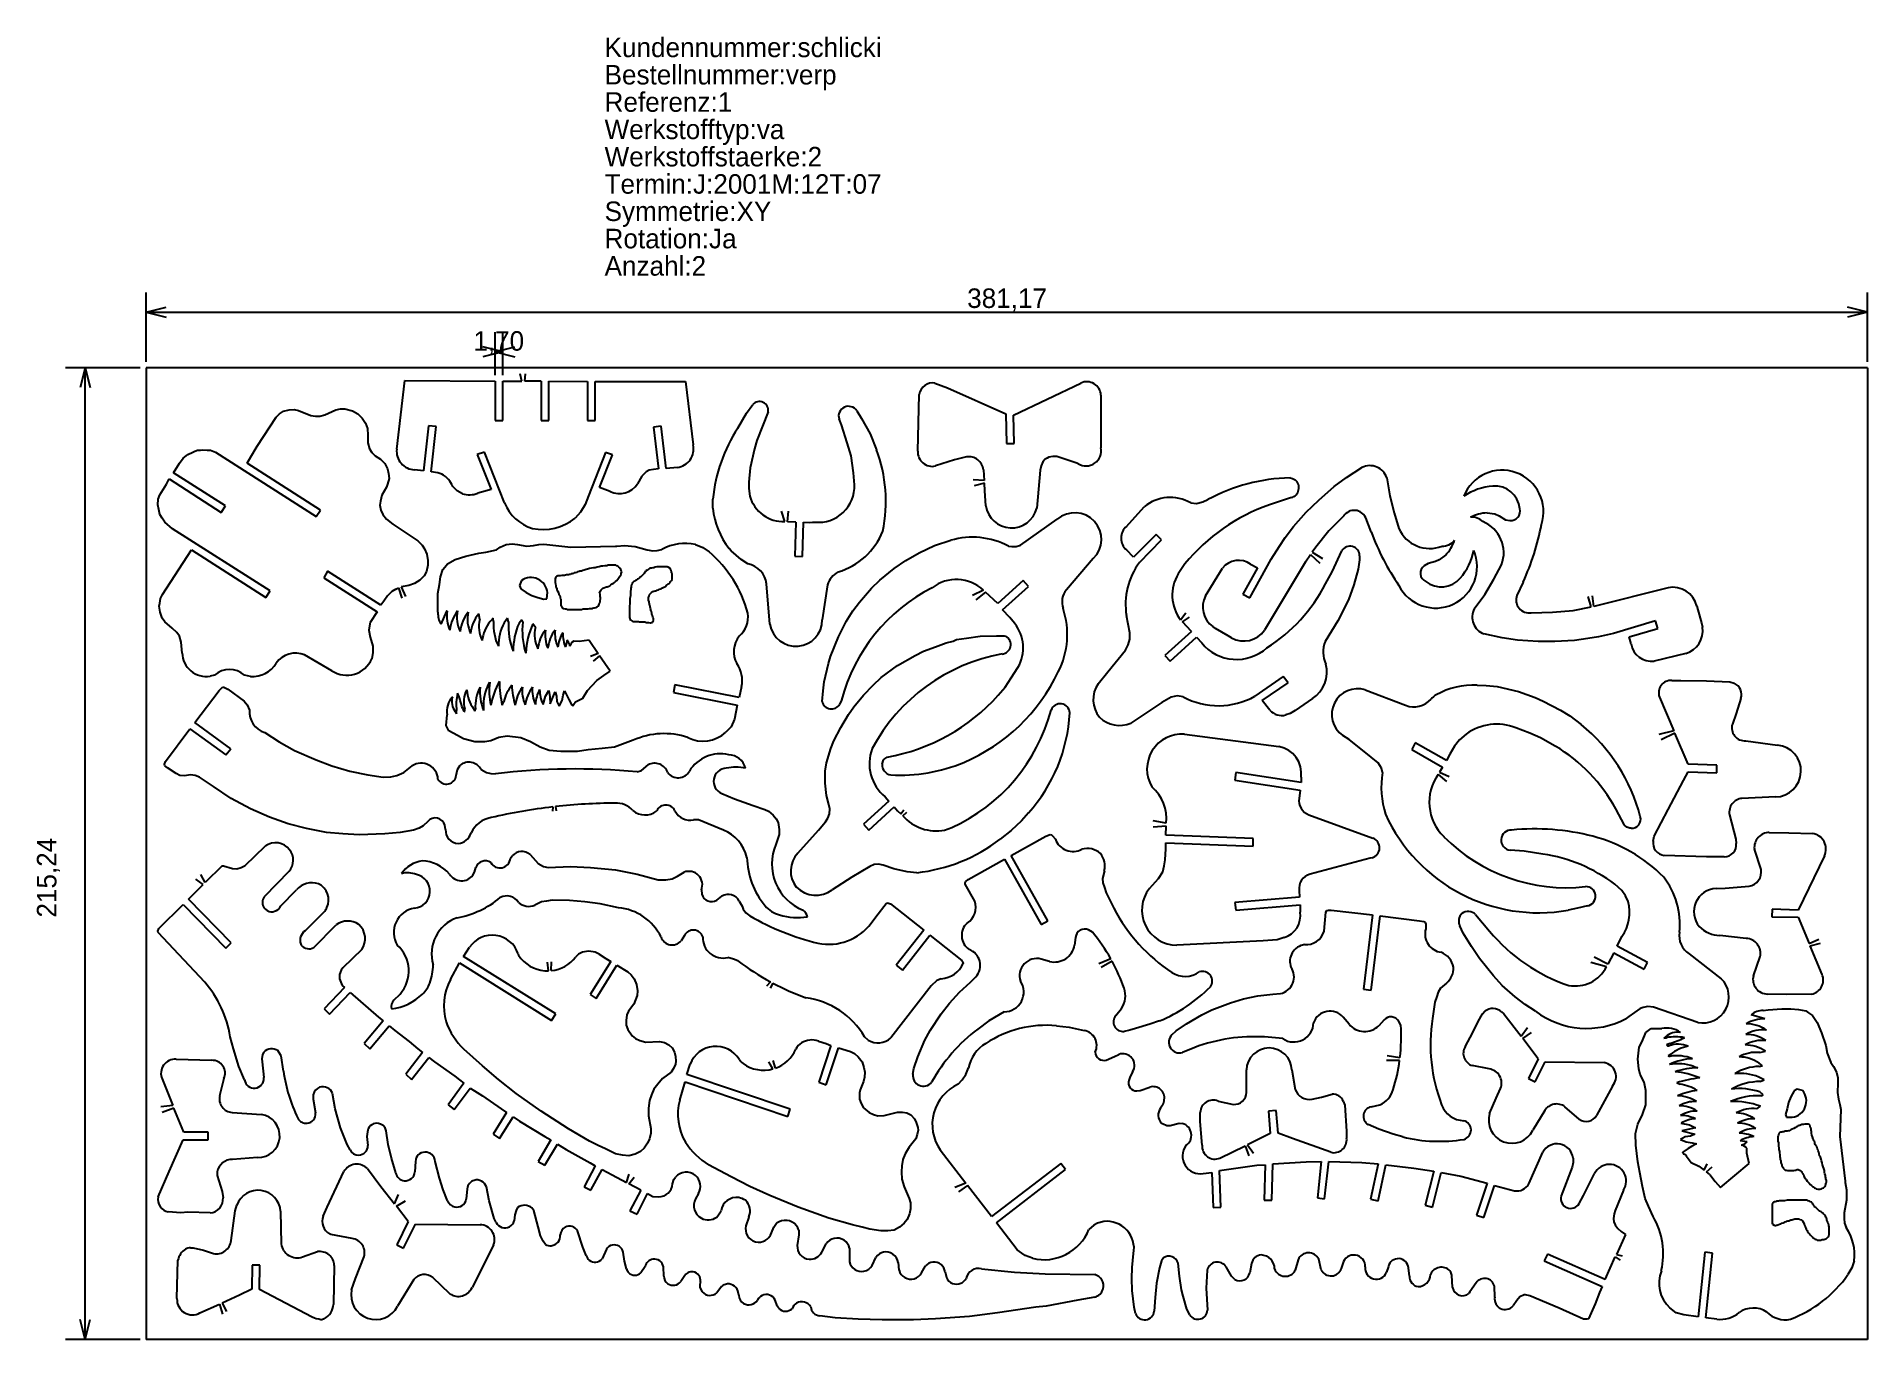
# Model space of a CAD drawing. Extents: x -78 to 327, y -11 to 277.
import ezdxf

# ---------------------------------------------------------------- set-up
doc = ezdxf.new("R2010")
doc.units = 0
doc.linetypes.add('CONTINUOUS1', pattern=[0])
doc.layers.get('0').update_dxf_attribs({"linetype": 'CONTINUOUS'})
doc.dimstyles.get("Standard").update_dxf_attribs({"dimtxt": 2.5, "dimasz": 2.5, "dimexe": 1.25, "dimexo": 0.625, "dimtad": 1, "dimcen": 2.5, "dimazin": 3, "dimtfac": 1, "dimtmove": 0, "dimatfit": 3})

msp = doc.modelspace()

# ---------------------------------------------------------------- texts
at = {"color": 7}
for s, height, p in [('Kundennummer:schlicki', 4.32179, (47.447, 272.839)), ('Bestellnummer:verp', 4.32179, (47.447, 266.789)), ('Referenz:1', 4.3218, (47.447, 260.738)), ('Werkstofftyp:va', 4.32179, (47.447, 254.688)), ('Werkstoffstaerke:2', 4.32179, (47.447, 248.637)), ('Termin:J:2001M:12T:07', 4.32179, (47.447, 242.587)), ('Symmetrie:XY', 4.32179, (47.447, 236.536)), ('Rotation:Ja', 4.32179, (47.447, 230.486)), ('Anzahl:2', 4.3218, (47.447, 224.435))]:
    msp.add_text(s, height=height, dxfattribs=at).set_placement(p)

# ---------------------------------------------------------------- blocks, each defined once
blk = doc.blocks.new('*D0')
at = {"color": 5, "linetype": 'CONTINUOUS1'}
for p, q in [((23.19, 202.39), (23.19, 211.95)), ((24.89, 202.39), (24.89, 211.95)), ((24.89, 207.57), (20.51, 208.66)), ((24.89, 207.57), (20.51, 206.47)), ((23.19, 207.57), (27.57, 208.66)), ((23.19, 207.57), (27.57, 206.47)), ((23.19, 207.57), (24.89, 207.57))]:
    blk.add_line(p, q, dxfattribs=at)
at = {"color": 7}
blk.add_text('1,70', height=4.322, dxfattribs=at).set_placement((18.38, 207.81))
blk = doc.blocks.new('*D1')
at = {"color": 5, "linetype": 'CONTINUOUS1'}
for p, q in [((-55.37, 204.02), (-71.97, 204.02)), ((-67.59, 204.02), (-68.69, 199.65)), ((-67.59, 204.02), (-66.5, 199.65)), ((-67.59, -11.21), (-67.59, 204.02)), ((-67.59, -11.21), (-68.69, -6.84)), ((-67.59, -11.21), (-66.5, -6.84)), ((-55.37, -11.21), (-71.97, -11.21))]:
    blk.add_line(p, q, dxfattribs=at)
at = {"color": 7}
blk.add_text('215,24', height=4.322, rotation=90, dxfattribs=at).set_placement((-73.95, 82.23))
blk = doc.blocks.new('*D2')
at = {"color": 5, "linetype": 'CONTINUOUS1'}
for p, q in [((-54.06, 205.34), (-54.06, 220.7)), ((327.12, 205.34), (327.12, 220.7)), ((-54.06, 216.32), (-49.68, 217.42)), ((-54.06, 216.32), (-49.68, 215.23)), ((-54.06, 216.32), (327.12, 216.32)), ((327.12, 216.32), (322.74, 217.42)), ((327.12, 216.32), (322.74, 215.23))]:
    blk.add_line(p, q, dxfattribs=at)
at = {"color": 7}
blk.add_text('381,17', height=4.322, dxfattribs=at).set_placement((127.75, 217.28))

# ---------------------------------------------------------------- dimensions: what is measured, and where the dimension line sits
for base, p1, p2, picture, middle in [((127.754, 216.198), (327.116, 204.023), (-54.055, 204.023), '*D2', (127.754, 216.198)), ((18.383, 206.728), (23.188, 201.077), (24.888, 201.077), '*D0', (18.383, 206.728))]:
    dim = msp.add_linear_dim(base=base, p1=p1, p2=p2, dimstyle='Standard', override={"dimdec": 2, "dimtdec": 2})
    dim.commit()
    dim.dimension.update_dxf_attribs({"geometry": picture, "text_midpoint": middle})
dim = msp.add_linear_dim(base=(-67.47, 87.628), p1=(-54.055, 204.023), p2=(-54.055, -11.214), angle=90, dimstyle='Standard', override={"dimdec": 2, "dimtdec": 2})
dim.commit()
dim.dimension.update_dxf_attribs({"geometry": '*D1', "text_midpoint": (-67.47, 87.628)})

# ---------------------------------------------------------------- linework, layer by layer
at = {"layer": 'Offen', "color": 4, "linetype": 'CONTINUOUS'}
for p, q in [((1.407, 185.989), (3.213, 201.183)), ((3.213, 201.183), (23.188, 201.077)), ((23.188, 201.077), (23.188, 192.364)), ((24.888, 192.364), (24.888, 201.077)), ((24.888, 201.077), (29.138, 201.077)), ((29.138, 201.077), (28.734, 202.715)), ((29.751, 201.077), (29.913, 202.714)), ((33.388, 201.077), (29.751, 201.077)), ((33.388, 201.077), (33.388, 192.364)), ((35.088, 192.364), (35.088, 201.077)), ((35.088, 201.077), (43.695, 200.97)), ((43.695, 200.97), (43.695, 192.364)), ((45.395, 192.364), (45.395, 200.97)), ((45.395, 200.97), (65.37, 200.97)), ((65.37, 200.97), (67.07, 186.945)), ((120.62, 200.652), (123.382, 199.589)), ((123.382, 199.589), (136.345, 193.852)), ((138.045, 193.533), (152.92, 200.652)), ((-23.668, 194.383), (-22.393, 194.702)), ((-22.393, 194.702), (-21.33, 194.808)), ((-21.33, 194.808), (-20.374, 194.595)), ((-14.53, 193.639), (-12.087, 194.702)), ((-12.087, 194.702), (-11.024, 194.914)), ((-11.024, 194.914), (-10.068, 194.914)), ((-10.068, 194.914), (-8.368, 194.489)), ((78.863, 193.958), (80.245, 195.87)), ((116.795, 185.564), (117.113, 198.102)), ((157.382, 197.995), (157.382, 190.664)), ((-29.512, 186.627), (-25.262, 193.108)), ((-25.262, 193.108), (-24.518, 193.852)), ((-24.518, 193.852), (-23.668, 194.383)), ((-20.374, 194.595), (-17.612, 193.427)), ((-17.612, 193.427), (-16.549, 193.32)), ((-16.549, 193.32), (-15.593, 193.32)), ((-15.593, 193.32), (-14.53, 193.639)), ((-8.368, 194.489), (-7.199, 193.852)), ((-7.199, 193.852), (-6.243, 192.895)), ((-6.243, 192.895), (-5.499, 191.727)), ((-5.499, 191.727), (-5.074, 190.558)), ((8.42, 191.195), (7.357, 181.208)), ((10.12, 190.983), (8.42, 191.195)), ((9.057, 180.995), (10.12, 190.983)), ((23.188, 192.364), (24.888, 192.364)), ((33.388, 192.364), (35.088, 192.364)), ((43.695, 192.364), (45.395, 192.364)), ((59.951, 191.089), (58.251, 190.877)), ((58.251, 190.877), (59.42, 181.633)), ((61.12, 181.739), (59.951, 191.089)), ((76.951, 190.664), (78.863, 193.958)), ((83.645, 194.277), (81.201, 187.902)), ((99.901, 191.408), (99.37, 192.683)), ((101.176, 187.37), (99.901, 191.408)), ((103.301, 194.489), (104.363, 192.789)), ((104.363, 192.789), (106.276, 189.389)), ((136.345, 193.852), (136.451, 187.264)), ((138.151, 187.264), (138.045, 193.533)), ((157.382, 190.664), (157.382, 186.308)), ((-30.893, 184.289), (-29.512, 186.627)), ((-5.074, 190.558), (-4.968, 189.07)), ((-4.968, 189.07), (-4.968, 187.37)), ((-4.968, 187.37), (-4.649, 186.095)), ((81.201, 187.902), (80.67, 186.095)), ((102.026, 184.502), (101.176, 187.37)), ((106.276, 189.389), (107.657, 185.883)), ((136.451, 187.264), (138.151, 187.264)), ((-47.999, 180.783), (-46.724, 182.908)), ((-46.724, 182.908), (-45.874, 183.97)), ((-45.874, 183.97), (-45.237, 184.502)), ((-45.237, 184.502), (-44.812, 184.82)), ((-44.812, 184.82), (-43.749, 185.352)), ((-43.749, 185.352), (-43.324, 185.564)), ((-43.324, 185.564), (-42.687, 185.777)), ((-42.687, 185.777), (-42.049, 185.777)), ((-42.049, 185.777), (-41.624, 185.883)), ((-41.624, 185.883), (-40.562, 185.777)), ((-40.562, 185.777), (-39.818, 185.777)), ((-39.818, 185.777), (-38.755, 185.352)), ((-38.755, 185.352), (-16.443, 171.114)), ((-31.743, 182.908), (-30.893, 184.289)), ((-15.487, 172.495), (-31.743, 182.908)), ((-4.649, 186.095), (-4.118, 185.245)), ((-4.118, 185.245), (-3.374, 184.502)), ((-3.374, 184.502), (-2.205, 183.758)), ((-2.205, 183.758), (-1.249, 182.802)), ((-1.249, 182.802), (-0.612, 181.633)), ((20.851, 185.352), (19.257, 184.82)), ((19.257, 184.82), (22.338, 177.064)), ((25.313, 174.089), (20.851, 185.352)), ((47.626, 185.245), (43.907, 175.683)), ((46.351, 177.489), (49.22, 184.714)), ((49.22, 184.714), (47.626, 185.245)), ((80.67, 186.095), (79.713, 181.845)), ((102.557, 180.783), (102.026, 184.502)), ((124.976, 183.652), (120.726, 182.27)), ((127.632, 184.289), (124.976, 183.652)), ((144.526, 183.227), (144.101, 182.27)), ((145.057, 183.758), (144.526, 183.227)), ((152.282, 182.802), (148.457, 184.077)), ((-49.593, 178.233), (-48.955, 179.402)), ((-48.955, 179.402), (-37.48, 171.964)), ((-36.524, 173.452), (-47.999, 180.783)), ((-0.612, 181.633), (-0.399, 180.57)), ((-0.293, 179.508), (-0.612, 178.233)), ((-0.399, 180.57), (-0.293, 179.508)), ((7.357, 181.208), (5.338, 181.42)), ((10.545, 180.783), (9.057, 180.995)), ((11.395, 180.464), (10.545, 180.783)), ((55.701, 180.039), (54.745, 178.339)), ((56.657, 180.995), (55.701, 180.039)), ((57.295, 181.314), (56.657, 180.995)), ((58.251, 181.527), (57.295, 181.314)), ((59.42, 181.633), (58.251, 181.527)), ((63.563, 181.952), (61.12, 181.739)), ((79.713, 181.845), (79.395, 178.658)), ((79.395, 178.658), (79.395, 177.277)), ((102.77, 178.127), (102.557, 180.783)), ((131.51, 179.083), (129.101, 179.237)), ((131.551, 178.484), (129.263, 177.863)), ((131.351, 181.42), (131.51, 179.083)), ((131.67, 176.745), (131.551, 178.484)), ((143.888, 181.314), (143.145, 172.92)), ((144.101, 182.27), (143.888, 181.314)), ((199.245, 179.614), (199.776, 179.508)), ((199.776, 179.508), (200.413, 179.189)), ((209.02, 177.702), (211.782, 179.72)), ((211.782, 179.72), (215.182, 181.952)), ((220.707, 179.614), (221.345, 175.683)), ((-51.505, 173.664), (-51.399, 174.939)), ((-51.399, 174.939), (-51.08, 175.895)), ((-51.08, 175.895), (-49.593, 178.233)), ((-2.205, 174.514), (-2.312, 173.558)), ((-1.887, 175.789), (-2.205, 174.514)), ((-0.824, 177.595), (-1.887, 175.789)), ((-0.612, 178.233), (-0.824, 177.595)), ((14.795, 176.745), (13.838, 177.702)), ((15.963, 176.108), (14.795, 176.745)), ((22.338, 177.064), (19.363, 176.214)), ((43.907, 175.683), (43.163, 173.77)), ((48.688, 176.639), (46.351, 177.489)), ((71.426, 172.92), (71.426, 174.939)), ((79.395, 177.277), (79.607, 175.577)), ((131.882, 173.452), (131.67, 176.745)), ((179.907, 174.302), (181.076, 174.833)), ((199.563, 175.258), (194.676, 173.664)), ((202.857, 172.07), (205.62, 174.727)), ((205.62, 174.727), (209.02, 177.702)), ((221.345, 175.683), (222.301, 171.858)), ((-51.293, 172.602), (-51.505, 173.664)), ((-51.08, 171.539), (-51.293, 172.602)), ((-50.549, 170.689), (-51.08, 171.539)), ((-49.912, 169.839), (-50.549, 170.689)), ((-37.48, 171.964), (-36.524, 173.452)), ((-16.443, 171.114), (-15.487, 172.495)), ((-2.312, 173.558), (-2.099, 172.495)), ((-2.099, 172.495), (-1.674, 171.539)), ((-1.674, 171.539), (-0.824, 170.477)), ((-0.824, 170.477), (0.557, 169.414)), ((42.101, 172.07), (40.932, 170.689)), ((43.163, 173.77), (42.101, 172.07)), ((87.363, 169.945), (86.659, 172.27)), ((87.994, 169.918), (88.177, 172.235)), ((139.532, 164.739), (147.713, 170.477)), ((163.013, 168.883), (166.945, 173.239)), ((177.251, 174.089), (178.526, 173.983)), ((178.526, 173.983), (179.907, 174.302)), ((199.988, 168.883), (202.857, 172.07)), ((211.145, 171.22), (207.851, 167.927)), ((217.201, 167.714), (216.032, 170.795)), ((222.301, 171.858), (223.363, 168.458)), ((242.913, 171.858), (244.613, 171.645)), ((244.613, 171.645), (245.57, 171.22)), ((245.57, 171.22), (246.951, 170.37)), ((246.951, 170.37), (247.907, 170.158)), ((-48.212, 168.352), (-49.912, 169.839)), ((-26.643, 154.645), (-48.212, 168.352)), ((0.557, 169.414), (6.082, 165.695)), ((89.807, 169.839), (87.994, 169.918)), ((89.807, 169.839), (89.595, 162.295)), ((91.295, 162.189), (91.507, 169.839)), ((91.507, 169.839), (92.782, 169.733)), ((92.782, 169.733), (93.526, 169.839)), ((93.526, 169.839), (94.057, 169.839)), ((169.601, 167.077), (164.607, 162.083)), ((170.77, 165.908), (169.601, 167.077)), ((196.907, 164.527), (198.182, 166.439)), ((198.182, 166.439), (199.988, 168.883)), ((207.851, 167.927), (204.982, 164.314)), ((-50.443, 153.795), (-45.024, 162.189)), ((-45.024, 162.189), (-44.068, 163.677)), ((-44.068, 163.677), (-27.599, 153.158)), ((6.082, 165.695), (7.038, 164.739)), ((7.038, 164.739), (7.57, 163.889)), ((7.57, 163.889), (8.101, 162.72)), ((8.101, 162.72), (8.313, 161.339)), ((14.37, 161.552), (16.707, 162.295)), ((16.707, 162.295), (19.576, 162.933)), ((19.576, 162.933), (21.17, 163.145)), ((21.17, 163.145), (23.507, 163.677)), ((23.507, 163.677), (24.357, 164.314)), ((24.357, 164.314), (25.632, 164.845)), ((25.632, 164.845), (27.013, 165.058)), ((27.013, 165.058), (28.182, 164.845)), ((28.182, 164.845), (30.201, 164.527)), ((30.201, 164.527), (31.688, 164.633)), ((31.688, 164.633), (32.857, 164.845)), ((32.857, 164.845), (34.026, 164.952)), ((34.026, 164.952), (39.976, 164.314)), ((39.976, 164.314), (49.857, 164.527)), ((49.857, 164.527), (50.176, 164.527)), ((50.176, 164.527), (51.876, 164.633)), ((51.876, 164.633), (54.213, 164.42)), ((54.213, 164.42), (56.87, 163.677)), ((56.87, 163.677), (58.145, 163.464)), ((58.145, 163.464), (59.101, 163.57)), ((59.101, 163.57), (60.163, 163.783)), ((67.601, 164.845), (69.195, 164.208)), ((69.195, 164.208), (70.576, 163.252)), ((75.463, 163.464), (75.038, 163.995)), ((77.695, 161.552), (75.463, 163.464)), ((89.595, 162.295), (91.295, 162.189)), ((114.138, 161.339), (117.113, 163.039)), ((117.113, 163.039), (120.513, 164.633)), ((120.513, 164.633), (124.126, 165.802)), ((136.876, 164.527), (137.62, 164.42)), ((137.62, 164.42), (138.576, 164.42)), ((138.576, 164.42), (139.532, 164.739)), ((164.607, 162.083), (163.013, 163.677)), ((165.882, 160.914), (170.77, 165.908)), ((195.101, 161.658), (196.907, 164.527)), ((202.645, 161.02), (203.813, 162.667)), ((203.813, 162.667), (205.864, 160.747)), ((204.982, 164.314), (204.161, 163.157)), ((204.161, 163.157), (206.466, 161.744)), ((208.595, 158.789), (210.72, 163.464)), ((214.651, 162.402), (214.651, 161.445)), ((233.67, 162.508), (232.288, 161.445)), ((-13.893, 159.002), (-14.743, 157.514)), ((-2.099, 151.458), (-13.893, 159.002)), ((7.995, 158.895), (7.463, 157.939)), ((8.313, 160.277), (7.995, 158.895)), ((8.313, 161.339), (8.313, 160.277)), ((11.076, 157.727), (11.607, 159.32)), ((11.607, 159.32), (12.032, 159.852)), ((12.032, 159.852), (12.67, 160.595)), ((12.67, 160.595), (14.37, 161.552)), ((39.02, 158.152), (38.595, 158.045)), ((39.445, 158.152), (39.02, 158.152)), ((39.657, 158.258), (39.445, 158.152)), ((39.87, 158.258), (39.657, 158.258)), ((40.082, 158.364), (39.87, 158.258)), ((40.295, 158.364), (40.082, 158.364)), ((40.507, 158.47), (40.295, 158.364)), ((40.72, 158.577), (40.507, 158.47)), ((40.932, 158.577), (40.72, 158.577)), ((41.251, 158.683), (40.932, 158.577)), ((41.463, 158.789), (41.251, 158.683)), ((41.782, 158.895), (41.463, 158.789)), ((41.995, 159.002), (41.782, 158.895)), ((42.313, 159.002), (41.995, 159.002)), ((42.632, 159.108), (42.313, 159.002)), ((42.951, 159.214), (42.632, 159.108)), ((43.376, 159.32), (42.951, 159.214)), ((43.695, 159.427), (43.376, 159.32)), ((44.12, 159.533), (43.695, 159.427)), ((44.545, 159.639), (44.12, 159.533)), ((44.97, 159.745), (44.545, 159.639)), ((45.395, 159.745), (44.97, 159.745)), ((45.82, 159.852), (45.395, 159.745)), ((46.245, 159.958), (45.82, 159.852)), ((46.67, 160.064), (46.245, 159.958)), ((47.095, 160.064), (46.67, 160.064)), ((47.52, 160.17), (47.095, 160.064)), ((47.945, 160.17), (47.52, 160.17)), ((48.263, 160.277), (47.945, 160.17)), ((48.476, 160.277), (48.263, 160.277)), ((48.795, 160.277), (48.476, 160.277)), ((49.007, 160.277), (48.795, 160.277)), ((49.326, 160.277), (49.007, 160.277)), ((49.645, 160.277), (49.326, 160.277)), ((49.963, 160.277), (49.645, 160.277)), ((50.176, 160.17), (49.963, 160.277)), ((50.388, 160.064), (50.176, 160.17)), ((50.601, 159.852), (50.388, 160.064)), ((50.813, 159.745), (50.601, 159.852)), ((50.92, 159.533), (50.813, 159.745)), ((51.026, 159.32), (50.92, 159.533)), ((50.92, 157.939), (51.132, 158.258)), ((51.132, 159.108), (51.026, 159.32)), ((51.238, 158.789), (51.132, 159.108)), ((51.132, 158.47), (51.238, 158.789)), ((51.132, 158.258), (51.132, 158.47)), ((56.02, 158.258), (55.807, 158.045)), ((56.232, 158.47), (56.02, 158.258)), ((56.338, 158.789), (56.232, 158.47)), ((56.551, 158.895), (56.338, 158.789)), ((56.657, 159.108), (56.551, 158.895)), ((56.87, 159.214), (56.657, 159.108)), ((57.082, 159.32), (56.87, 159.214)), ((57.188, 159.427), (57.082, 159.32)), ((57.401, 159.533), (57.188, 159.427)), ((57.613, 159.639), (57.401, 159.533)), ((57.826, 159.639), (57.613, 159.639)), ((58.145, 159.745), (57.826, 159.639)), ((58.357, 159.745), (58.145, 159.745)), ((58.676, 159.852), (58.357, 159.745)), ((58.995, 159.958), (58.676, 159.852)), ((59.207, 159.958), (58.995, 159.958)), ((59.42, 159.958), (59.207, 159.958)), ((59.632, 159.958), (59.42, 159.958)), ((59.845, 159.958), (59.632, 159.958)), ((60.163, 159.958), (59.845, 159.958)), ((60.376, 159.958), (60.163, 159.958)), ((60.588, 159.958), (60.376, 159.958)), ((60.801, 159.958), (60.588, 159.958)), ((61.013, 159.958), (60.801, 159.958)), ((61.332, 159.958), (61.013, 159.958)), ((61.545, 159.852), (61.332, 159.958)), ((61.863, 159.639), (61.545, 159.852)), ((62.076, 159.427), (61.863, 159.639)), ((62.182, 159.108), (62.076, 159.427)), ((62.288, 158.789), (62.182, 159.108)), ((62.288, 158.577), (62.288, 158.789)), ((62.395, 158.364), (62.288, 158.577)), ((62.395, 158.152), (62.395, 158.364)), ((62.395, 157.939), (62.395, 158.152)), ((79.182, 160.595), (77.695, 161.552)), ((108.401, 156.983), (111.588, 159.533)), ((111.588, 159.533), (114.138, 161.339)), ((155.682, 161.764), (149.732, 154.858)), ((175.976, 160.595), (174.488, 158.364)), ((180.545, 153.477), (184.263, 159.639)), ((192.02, 159.745), (188.832, 153.902)), ((190.32, 153.052), (195.101, 161.658)), ((190.532, 160.489), (192.02, 159.745)), ((202.645, 161.02), (193.613, 145.933)), ((207.107, 156.133), (208.595, 158.789)), ((214.332, 159.427), (213.376, 155.92)), ((214.651, 161.445), (214.332, 159.427)), ((229.845, 160.702), (228.995, 160.17)), ((231.438, 161.127), (229.845, 160.702)), ((232.288, 161.445), (231.438, 161.127)), ((244.401, 157.195), (246.101, 160.383)), ((-27.599, 153.158), (-26.643, 154.645)), ((-14.743, 157.514), (-2.949, 149.97)), ((0.345, 154.433), (-0.612, 153.477)), ((1.195, 154.964), (0.345, 154.433)), ((1.195, 154.964), (1.822, 155.249)), ((1.822, 155.249), (2.557, 153.019)), ((4.063, 155.814), (2.363, 155.495)), ((2.363, 155.495), (3.365, 153.379)), ((5.338, 156.239), (4.063, 155.814)), ((6.507, 156.983), (5.338, 156.239)), ((7.463, 157.939), (6.507, 156.983)), ((10.545, 154.008), (10.863, 156.027)), ((10.863, 156.027), (11.076, 157.727)), ((29.032, 156.877), (28.607, 155.814)), ((28.607, 155.814), (28.926, 155.07)), ((28.926, 155.07), (30.095, 154.22)), ((30.095, 154.22), (31.37, 153.583)), ((34.663, 152.839), (34.77, 154.22)), ((36.576, 157.514), (36.47, 157.302)), ((36.47, 157.302), (36.47, 156.983)), ((36.47, 156.983), (36.47, 156.77)), ((36.47, 156.77), (36.47, 156.452)), ((36.47, 156.452), (36.576, 156.133)), ((36.682, 157.727), (36.576, 157.514)), ((36.576, 156.133), (36.682, 155.708)), ((36.895, 157.833), (36.682, 157.727)), ((36.682, 155.708), (36.682, 155.495)), ((36.682, 155.495), (36.788, 155.283)), ((36.788, 155.283), (36.895, 155.07)), ((37.107, 157.939), (36.895, 157.833)), ((36.895, 155.07), (36.895, 154.858)), ((36.895, 154.858), (37.001, 154.645)), ((37.001, 154.645), (37.213, 154.22)), ((37.426, 157.939), (37.107, 157.939)), ((37.213, 154.22), (37.32, 153.902)), ((37.638, 157.939), (37.426, 157.939)), ((37.957, 158.045), (37.638, 157.939)), ((38.276, 158.045), (37.957, 158.045)), ((38.595, 158.045), (38.276, 158.045)), ((46.351, 154.114), (46.457, 154.433)), ((46.457, 153.902), (46.351, 154.114)), ((46.457, 154.433), (46.563, 154.645)), ((46.563, 154.645), (46.67, 154.858)), ((46.67, 154.858), (46.882, 155.07)), ((46.882, 155.07), (47.095, 155.177)), ((47.095, 155.177), (47.307, 155.283)), ((47.307, 155.283), (47.626, 155.389)), ((47.626, 155.389), (47.838, 155.495)), ((47.838, 155.495), (48.051, 155.495)), ((48.051, 155.495), (48.263, 155.602)), ((48.263, 155.602), (48.582, 155.708)), ((48.582, 155.708), (48.795, 155.92)), ((48.795, 155.92), (49.113, 156.133)), ((49.113, 156.133), (49.326, 156.239)), ((49.326, 156.239), (49.645, 156.452)), ((49.645, 156.452), (49.857, 156.664)), ((49.857, 156.664), (50.176, 156.877)), ((50.176, 156.877), (50.388, 157.195)), ((50.388, 157.195), (50.495, 157.408)), ((50.495, 157.408), (50.707, 157.62)), ((50.707, 157.62), (50.813, 157.833)), ((50.813, 157.833), (50.92, 157.939)), ((53.257, 154.858), (53.151, 154.539)), ((53.151, 154.539), (53.151, 154.008)), ((53.363, 155.389), (53.257, 155.177)), ((53.257, 155.177), (53.257, 154.858)), ((53.47, 155.92), (53.363, 155.708)), ((53.363, 155.708), (53.363, 155.389)), ((53.576, 156.239), (53.47, 155.92)), ((53.682, 156.452), (53.576, 156.239)), ((53.895, 156.664), (53.682, 156.452)), ((54.107, 156.77), (53.895, 156.664)), ((54.32, 156.877), (54.107, 156.77)), ((54.532, 156.983), (54.32, 156.877)), ((54.745, 157.195), (54.532, 156.983)), ((54.957, 157.302), (54.745, 157.195)), ((55.17, 157.514), (54.957, 157.302)), ((55.276, 157.62), (55.17, 157.514)), ((55.488, 157.727), (55.276, 157.62)), ((55.701, 157.939), (55.488, 157.727)), ((55.807, 158.045), (55.701, 157.939)), ((57.613, 154.008), (57.826, 154.22)), ((57.826, 154.22), (58.145, 154.433)), ((58.145, 154.433), (58.357, 154.539)), ((58.357, 154.539), (58.676, 154.645)), ((58.676, 154.645), (58.888, 154.645)), ((58.888, 154.645), (59.101, 154.752)), ((59.101, 154.752), (59.42, 154.858)), ((59.42, 154.858), (59.632, 154.964)), ((59.632, 154.964), (59.951, 155.07)), ((59.951, 155.07), (60.27, 155.283)), ((60.27, 155.283), (60.588, 155.389)), ((60.588, 155.389), (60.907, 155.602)), ((60.907, 155.602), (61.12, 155.814)), ((61.12, 155.814), (61.332, 155.92)), ((61.332, 155.92), (61.545, 156.133)), ((61.545, 156.133), (61.757, 156.239)), ((61.757, 156.239), (61.97, 156.452)), ((61.97, 156.452), (62.076, 156.664)), ((62.076, 156.664), (62.288, 156.877)), ((62.288, 156.877), (62.395, 157.089)), ((62.395, 157.62), (62.395, 157.939)), ((62.395, 157.408), (62.395, 157.62)), ((62.395, 157.089), (62.395, 157.408)), ((84.07, 147.208), (83.326, 156.133)), ((96.82, 155.92), (95.651, 148.164)), ((103.938, 152.095), (106.595, 155.177)), ((106.595, 155.177), (108.401, 156.983)), ((131.351, 154.752), (128.924, 153.58)), ((131.818, 154.316), (129.703, 152.605)), ((134.538, 151.777), (131.818, 154.316)), ((140.17, 156.877), (134.538, 151.777)), ((135.601, 150.395), (141.338, 155.602)), ((141.338, 155.602), (140.17, 156.877)), ((213.376, 155.92), (212.207, 152.627)), ((242.382, 153.795), (244.401, 157.195)), ((250.882, 156.558), (249.501, 153.583)), ((282.97, 155.283), (266.547, 151.177)), ((-51.187, 151.245), (-51.08, 151.883)), ((-50.974, 149.864), (-51.187, 151.245)), ((-51.08, 151.883), (-50.868, 152.945)), ((-50.868, 152.945), (-50.443, 153.795)), ((-1.462, 152.308), (-2.099, 151.458)), ((-0.612, 153.477), (-1.462, 152.308)), ((10.545, 151.033), (10.545, 154.008)), ((10.545, 149.864), (10.545, 151.033)), ((12.457, 150.077), (11.182, 147.208)), ((31.37, 153.583), (32.645, 153.158)), ((32.645, 153.158), (34.026, 152.733)), ((34.026, 152.733), (34.663, 152.839)), ((37.32, 153.902), (37.532, 153.583)), ((37.532, 153.583), (37.638, 153.264)), ((37.638, 153.264), (37.638, 152.945)), ((37.638, 152.945), (37.745, 152.733)), ((37.745, 152.733), (37.745, 152.414)), ((37.745, 152.414), (37.745, 152.202)), ((37.745, 152.202), (37.745, 151.989)), ((37.745, 151.989), (37.745, 151.67)), ((37.745, 151.67), (37.745, 151.458)), ((37.745, 151.458), (37.851, 151.245)), ((37.851, 151.245), (37.957, 151.033)), ((37.957, 151.033), (38.063, 150.82)), ((38.063, 150.82), (38.382, 150.714)), ((38.382, 150.714), (38.701, 150.608)), ((38.701, 150.608), (38.913, 150.608)), ((38.913, 150.608), (39.126, 150.502)), ((39.126, 150.502), (39.445, 150.502)), ((39.445, 150.502), (39.763, 150.502)), ((39.763, 150.502), (40.082, 150.502)), ((40.082, 150.502), (40.401, 150.502)), ((40.401, 150.502), (40.826, 150.502)), ((40.826, 150.502), (41.145, 150.502)), ((41.145, 150.502), (41.57, 150.502)), ((41.57, 150.502), (41.995, 150.502)), ((41.995, 150.502), (42.313, 150.502)), ((42.313, 150.502), (42.738, 150.608)), ((42.738, 150.608), (43.163, 150.608)), ((43.163, 150.608), (43.482, 150.608)), ((43.482, 150.608), (43.801, 150.608)), ((43.801, 150.608), (44.12, 150.714)), ((44.12, 150.714), (44.438, 150.714)), ((44.438, 150.714), (44.757, 150.714)), ((44.757, 150.714), (44.97, 150.82)), ((44.97, 150.82), (45.182, 150.82)), ((45.182, 150.82), (45.501, 150.927)), ((45.501, 150.927), (45.82, 151.033)), ((45.82, 151.033), (46.032, 151.245)), ((46.032, 151.245), (46.138, 151.458)), ((46.138, 151.458), (46.245, 151.67)), ((46.245, 151.67), (46.351, 151.989)), ((46.351, 151.989), (46.457, 152.202)), ((46.457, 153.689), (46.457, 153.902)), ((46.457, 153.37), (46.457, 153.689)), ((46.563, 153.158), (46.457, 153.37)), ((46.457, 152.52), (46.563, 152.839)), ((46.457, 152.202), (46.457, 152.52)), ((46.563, 152.839), (46.563, 153.158)), ((53.045, 151.777), (52.938, 151.245)), ((52.938, 151.245), (52.938, 150.714)), ((52.938, 150.714), (52.938, 150.289)), ((52.938, 150.289), (52.938, 149.864)), ((53.151, 153.477), (53.045, 152.945)), ((53.045, 152.945), (53.045, 152.414)), ((53.045, 152.414), (53.045, 151.777)), ((53.151, 154.008), (53.151, 153.477)), ((57.188, 153.264), (57.295, 153.477)), ((57.188, 152.945), (57.188, 153.264)), ((57.188, 152.52), (57.188, 152.945)), ((57.295, 152.202), (57.188, 152.52)), ((57.295, 153.477), (57.401, 153.795)), ((57.295, 151.989), (57.295, 152.202)), ((57.401, 151.777), (57.295, 151.989)), ((57.401, 153.795), (57.613, 154.008)), ((57.401, 151.458), (57.401, 151.777)), ((57.507, 151.245), (57.401, 151.458)), ((57.507, 151.033), (57.507, 151.245)), ((57.613, 150.714), (57.507, 151.033)), ((57.72, 150.502), (57.613, 150.714)), ((57.72, 150.183), (57.72, 150.502)), ((57.826, 149.97), (57.72, 150.183)), ((100.963, 147.845), (102.451, 150.183)), ((102.451, 150.183), (103.938, 152.095)), ((137.195, 148.695), (135.601, 150.395)), ((188.832, 153.902), (190.32, 153.052)), ((212.207, 152.627), (209.87, 147.952)), ((240.045, 150.608), (242.382, 153.795)), ((257.363, 149.864), (261.932, 150.289)), ((261.932, 150.289), (265.97, 151.033)), ((265.97, 151.033), (265.311, 153.329)), ((266.547, 151.177), (266.266, 153.472)), ((289.345, 151.245), (289.557, 150.395)), ((289.557, 150.395), (290.407, 147.527)), ((-50.549, 148.589), (-50.974, 149.864)), ((-49.912, 147.739), (-50.549, 148.589)), ((-48.318, 146.358), (-49.912, 147.739)), ((-47.255, 145.402), (-48.318, 146.358)), ((-4.543, 147.314), (-4.755, 145.933)), ((-4.437, 147.633), (-4.543, 147.314)), ((-2.949, 149.97), (-4.437, 147.633)), ((19.788, 148.27), (19.576, 149.545)), ((22.763, 148.589), (22.126, 147.845)), ((22.87, 147.845), (22.763, 148.589)), ((25.951, 148.589), (25.207, 147.527)), ((26.163, 147.739), (25.951, 148.589)), ((29.138, 148.164), (28.501, 147.42)), ((29.351, 147.739), (29.138, 148.164)), ((32.113, 146.464), (31.582, 147.314)), ((52.938, 149.864), (52.938, 149.545)), ((52.938, 149.545), (52.938, 149.333)), ((52.938, 149.333), (52.938, 149.014)), ((52.938, 149.014), (52.938, 148.695)), ((52.938, 148.695), (53.045, 148.483)), ((53.045, 148.483), (53.045, 148.27)), ((53.045, 148.27), (53.257, 148.164)), ((53.257, 148.164), (53.47, 147.952)), ((53.47, 147.952), (53.682, 147.845)), ((53.682, 147.845), (53.895, 147.845)), ((53.895, 147.845), (54.213, 147.845)), ((54.213, 147.845), (54.638, 147.845)), ((54.638, 147.845), (54.957, 147.845)), ((54.957, 147.845), (55.17, 147.739)), ((55.17, 147.739), (55.382, 147.739)), ((55.382, 147.739), (55.595, 147.739)), ((55.595, 147.739), (55.913, 147.739)), ((55.913, 147.739), (56.126, 147.739)), ((56.126, 147.739), (56.338, 147.739)), ((56.338, 147.739), (56.551, 147.633)), ((56.551, 147.633), (56.763, 147.633)), ((56.763, 147.633), (57.188, 147.633)), ((57.188, 147.633), (57.507, 147.527)), ((57.507, 147.527), (57.72, 147.527)), ((57.72, 147.527), (58.038, 147.633)), ((57.932, 149.652), (57.826, 149.97)), ((57.932, 149.439), (57.932, 149.652)), ((58.038, 149.12), (57.932, 149.439)), ((58.145, 148.802), (58.038, 149.12)), ((58.038, 147.633), (58.145, 147.845)), ((58.251, 148.483), (58.145, 148.802)), ((58.145, 147.845), (58.251, 148.058)), ((58.251, 148.27), (58.251, 148.483)), ((58.251, 148.058), (58.251, 148.27)), ((99.263, 144.445), (100.963, 147.845)), ((138.257, 147.42), (137.195, 148.695)), ((163.757, 145.295), (163.013, 149.12)), ((175.02, 148.164), (176.154, 149.774)), ((175.439, 147.726), (176.975, 148.774)), ((177.463, 145.614), (175.439, 147.726)), ((182.776, 146.252), (182.138, 146.677)), ((185.538, 144.658), (182.776, 146.252)), ((209.87, 147.952), (207.001, 143.383)), ((252.688, 149.758), (257.363, 149.864)), ((280.207, 147.952), (270.857, 145.189)), ((274.363, 144.445), (280.738, 146.252)), ((280.738, 146.252), (280.207, 147.952)), ((290.407, 147.527), (290.62, 146.57)), ((-46.724, 144.552), (-47.255, 145.402)), ((-46.299, 143.277), (-46.724, 144.552)), ((-46.087, 140.833), (-46.299, 143.277)), ((-4.755, 145.933), (-4.437, 144.339)), ((-4.437, 144.339), (-3.905, 142.32)), ((-3.905, 142.32), (-3.905, 140.939)), ((39.126, 143.702), (38.807, 142.108)), ((39.551, 143.064), (39.126, 143.702)), ((39.763, 142.639), (39.551, 143.064)), ((39.976, 142.639), (39.763, 142.32)), ((39.763, 142.32), (39.763, 142.639)), ((40.082, 142.958), (39.976, 142.639)), ((40.295, 143.277), (40.082, 142.958)), ((40.613, 143.489), (40.295, 143.277)), ((41.782, 143.383), (40.613, 143.489)), ((44.013, 143.702), (41.782, 143.383)), ((44.013, 143.702), (46.016, 140.744)), ((97.457, 140.089), (99.263, 144.445)), ((118.07, 141.258), (120.726, 142.214)), ((120.726, 142.214), (123.063, 143.064)), ((123.063, 143.064), (124.657, 143.489)), ((124.657, 143.489), (125.401, 143.808)), ((125.401, 143.808), (127.632, 144.127)), ((127.632, 144.127), (130.607, 144.552)), ((130.607, 144.552), (134.22, 144.658)), ((134.22, 144.658), (135.92, 144.658)), ((135.92, 144.658), (136.345, 144.552)), ((162.801, 141.47), (163.438, 142.639)), ((163.438, 142.639), (163.757, 143.914)), ((163.757, 143.914), (163.757, 145.295)), ((177.463, 145.614), (171.513, 140.302)), ((172.682, 139.027), (178.526, 144.339)), ((178.526, 144.339), (179.695, 143.064)), ((186.282, 144.233), (185.538, 144.658)), ((246.207, 144.233), (242.17, 145.083)), ((249.607, 143.702), (246.207, 144.233)), ((254.176, 143.383), (249.607, 143.702)), ((257.895, 143.383), (254.176, 143.383)), ((262.251, 143.595), (257.895, 143.383)), ((265.226, 144.02), (262.251, 143.595)), ((267.563, 144.445), (265.226, 144.02)), ((270.857, 145.189), (267.563, 144.445)), ((274.788, 142.852), (274.363, 144.445)), ((-12.937, 136.902), (-18.993, 140.408)), ((-3.905, 140.939), (-4.118, 139.558)), ((46.016, 140.744), (44.364, 140.056)), ((46.351, 140.248), (44.913, 139.057)), ((48.688, 136.795), (46.351, 140.248)), ((96.076, 134.458), (97.032, 138.495)), ((97.032, 138.495), (97.457, 140.089)), ((108.72, 135.414), (112.332, 138.07)), ((112.332, 138.07), (116.263, 140.302)), ((116.263, 140.302), (118.07, 141.258)), ((158.87, 136.689), (162.801, 141.47)), ((171.513, 140.302), (172.682, 139.027)), ((286.901, 140.727), (279.888, 139.027)), ((-38.968, 135.945), (-39.924, 135.733)), ((-30.999, 135.627), (-32.274, 135.945)), ((21.488, 133.395), (22.02, 134.352)), ((43.695, 132.545), (45.713, 134.777)), ((45.713, 134.777), (47.307, 135.839)), ((47.307, 135.839), (48.688, 136.795)), ((63.032, 133.82), (62.713, 132.12)), ((77.27, 130.952), (63.032, 133.82)), ((95.863, 132.439), (96.076, 134.458)), ((106.913, 133.714), (108.72, 135.414)), ((136.132, 133.289), (137.513, 135.308)), ((137.513, 135.308), (139.001, 137.645)), ((156.745, 134.033), (158.87, 136.689)), ((197.757, 135.627), (191.488, 131.27)), ((193.082, 130.314), (198.82, 134.245)), ((198.82, 134.245), (197.757, 135.627)), ((283.82, 134.777), (285.838, 134.777)), ((285.838, 134.777), (291.47, 134.67)), ((291.47, 134.67), (296.676, 134.458)), ((296.676, 134.458), (297.632, 134.139)), ((-43.324, 125.427), (-37.905, 132.545)), ((-37.905, 132.545), (-37.162, 133.289)), ((-37.162, 133.289), (-36.843, 133.289)), ((-36.843, 133.289), (-35.993, 132.864)), ((-35.993, 132.864), (-32.38, 130.208)), ((-32.38, 130.208), (-31.743, 129.358)), ((24.782, 129.252), (25.101, 130.102)), ((33.813, 129.464), (34.345, 131.27)), ((34.345, 131.27), (35.088, 132.545)), ((35.088, 132.545), (35.301, 131.164)), ((35.301, 131.164), (35.407, 129.57)), ((35.407, 129.57), (36.47, 132.227)), ((36.47, 132.227), (36.788, 131.27)), ((36.788, 131.27), (36.895, 130.102)), ((36.895, 130.102), (37.426, 129.039)), ((37.426, 129.039), (38.063, 130.314)), ((38.063, 130.314), (38.276, 131.483)), ((38.276, 131.483), (38.595, 132.439)), ((38.595, 132.439), (39.126, 131.27)), ((39.126, 131.27), (39.551, 130.527)), ((39.551, 130.527), (40.188, 129.252)), ((40.72, 129.57), (40.932, 129.783)), ((40.932, 129.783), (41.038, 129.995)), ((41.038, 129.995), (42.632, 130.845)), ((42.632, 130.845), (43.695, 132.545)), ((62.713, 132.12), (76.845, 129.252)), ((77.801, 133.395), (77.27, 130.952)), ((95.651, 130.102), (95.863, 132.439)), ((99.901, 130.42), (99.476, 129.464)), ((102.663, 128.933), (104.788, 131.483)), ((104.788, 131.483), (106.913, 133.714)), ((134.645, 131.483), (136.132, 133.289)), ((170.876, 129.889), (163.97, 125.32)), ((172.895, 131.058), (170.876, 129.889)), ((174.276, 131.377), (172.895, 131.058)), ((175.551, 131.164), (174.276, 131.377)), ((194.782, 128.189), (193.082, 130.314)), ((204.238, 130.739), (200.413, 128.083)), ((215.926, 132.652), (224.851, 129.252)), ((240.682, 133.714), (242.701, 133.608)), ((242.701, 133.608), (245.145, 133.395)), ((245.145, 133.395), (249.82, 132.333)), ((249.82, 132.333), (253.538, 130.952)), ((253.538, 130.952), (255.345, 130.208)), ((255.345, 130.208), (259.17, 128.189)), ((281.057, 131.058), (284.245, 123.62)), ((299.12, 130.739), (298.057, 127.445)), ((-31.743, 129.358), (-31.212, 128.189)), ((12.351, 124.789), (12.563, 127.127)), ((14.37, 127.87), (14.688, 127.339)), ((14.688, 127.339), (14.688, 128.083)), ((15.963, 128.614), (16.282, 127.87)), ((16.282, 127.87), (16.495, 127.977)), ((16.495, 127.977), (16.495, 128.402)), ((18.407, 128.508), (18.726, 127.977)), ((18.726, 127.977), (18.832, 128.402)), ((40.188, 129.252), (40.401, 129.145)), ((40.401, 129.145), (40.613, 129.358)), ((40.613, 129.358), (40.72, 129.57)), ((76.207, 126.17), (75.463, 124.47)), ((76.845, 129.252), (76.207, 126.17)), ((99.795, 124.364), (101.495, 127.233)), ((101.495, 127.233), (102.663, 128.933)), ((199.245, 127.445), (198.288, 127.127)), ((200.413, 128.083), (199.245, 127.445)), ((259.17, 128.189), (261.188, 126.914)), ((261.188, 126.914), (263.738, 125.002)), ((298.057, 127.445), (297.207, 125.108)), ((-49.805, 116.82), (-44.387, 124.045)), ((-44.387, 124.045), (-36.418, 118.308)), ((-35.355, 119.583), (-43.324, 125.427)), ((-27.812, 123.195), (-24.624, 121.177)), ((12.988, 123.62), (12.351, 124.789)), ((14.901, 122.558), (12.988, 123.62)), ((16.176, 121.814), (14.901, 122.558)), ((18.726, 121.177), (16.176, 121.814)), ((24.038, 122.133), (22.232, 121.389)), ((25.845, 122.452), (24.038, 122.133)), ((28.926, 122.027), (25.845, 122.452)), ((31.051, 121.177), (28.926, 122.027)), ((75.463, 124.47), (74.295, 123.302)), ((98.201, 121.389), (99.795, 124.364)), ((175.87, 122.877), (196.801, 120.114)), ((212.313, 121.708), (210.932, 122.558)), ((217.201, 117.777), (212.313, 121.708)), ((238.238, 122.877), (236.751, 121.602)), ((252.37, 123.089), (249.288, 124.258)), ((254.707, 122.027), (252.37, 123.089)), ((258.001, 120.22), (254.707, 122.027)), ((284.245, 123.62), (280.945, 122.756)), ((284.482, 123.067), (281.438, 121.637)), ((287.432, 116.183), (284.482, 123.067)), ((-36.418, 118.308), (-35.355, 119.583)), ((-24.624, 121.177), (-21.224, 119.264)), ((-21.224, 119.264), (-16.443, 117.139)), ((20.957, 121.177), (18.726, 121.177)), ((22.232, 121.389), (20.957, 121.177)), ((33.176, 120.008), (31.051, 121.177)), ((35.195, 119.264), (33.176, 120.008)), ((37.745, 119.052), (35.195, 119.264)), ((41.463, 119.052), (37.745, 119.052)), ((43.801, 119.37), (41.463, 119.052)), ((46.882, 119.689), (43.801, 119.37)), ((49.645, 120.008), (46.882, 119.689)), ((51.451, 120.645), (49.645, 120.008)), ((53.788, 121.495), (51.451, 120.645)), ((96.607, 116.502), (97.563, 119.689)), ((97.563, 119.689), (98.201, 121.389)), ((109.357, 117.352), (109.995, 117.777)), ((218.795, 116.502), (217.201, 117.777)), ((226.976, 120.964), (226.232, 119.477)), ((226.232, 119.477), (233.032, 115.545)), ((233.882, 117.033), (226.976, 120.964)), ((234.626, 118.414), (233.882, 117.033)), ((235.688, 120.22), (234.626, 118.414)), ((236.751, 121.602), (235.688, 120.22)), ((300.182, 121.389), (307.195, 120.433)), ((-50.018, 116.183), (-49.805, 116.82)), ((-49.912, 115.864), (-50.018, 116.183)), ((-49.38, 115.439), (-49.912, 115.864)), ((-47.468, 114.164), (-49.38, 115.439)), ((-46.618, 113.739), (-47.468, 114.164)), ((-45.555, 113.633), (-46.618, 113.739)), ((-44.28, 113.845), (-45.555, 113.633)), ((-43.218, 113.739), (-44.28, 113.845)), ((-42.262, 113.314), (-43.218, 113.739)), ((-16.443, 117.139), (-12.937, 115.864)), ((-12.937, 115.864), (-9.005, 114.695)), ((-9.005, 114.695), (-4.968, 113.845)), ((-4.968, 113.845), (-1.568, 113.314)), ((0.132, 113.42), (1.407, 113.739)), ((1.407, 113.739), (3.001, 114.377)), ((3.001, 114.377), (4.807, 115.864)), ((14.582, 113.739), (14.901, 115.014)), ((14.901, 115.014), (15.432, 115.97)), ((20.107, 115.014), (21.276, 114.377)), ((21.276, 114.377), (22.232, 114.164)), ((22.232, 114.164), (23.295, 114.058)), ((54.638, 114.483), (55.595, 114.802)), ((55.595, 114.802), (57.082, 116.077)), ((96.288, 114.695), (96.607, 116.502)), ((96.288, 112.039), (96.288, 114.695)), ((108.932, 116.183), (109.251, 117.139)), ((109.251, 117.139), (109.357, 117.352)), ((187.238, 114.377), (187.026, 112.677)), ((201.688, 112.145), (187.238, 114.377)), ((219.538, 115.333), (218.795, 116.502)), ((219.751, 114.377), (219.538, 115.333)), ((232.076, 113.952), (233.889, 112.394)), ((233.032, 115.545), (232.387, 114.469)), ((232.387, 114.469), (234.521, 113.47)), ((286.37, 112.57), (287.432, 114.483)), ((293.807, 115.97), (287.432, 116.183)), ((287.432, 114.483), (293.807, 114.27)), ((293.807, 114.27), (293.807, 115.97)), ((-39.18, 111.295), (-42.262, 113.314)), ((-35.249, 108.639), (-39.18, 111.295)), ((-1.568, 113.314), (0.132, 113.42)), ((73.445, 109.702), (76.207, 108.533)), ((96.607, 109.277), (96.288, 112.039)), ((187.026, 112.677), (201.476, 110.445)), ((201.476, 110.445), (201.263, 108.639)), ((201.688, 113.314), (201.688, 112.145)), ((282.97, 106.195), (286.37, 112.57)), ((-30.999, 106.302), (-35.249, 108.639)), ((-26.749, 104.495), (-30.999, 106.302)), ((35.955, 106.754), (35.88, 105.788)), ((36.557, 106.822), (36.708, 105.913)), ((76.207, 108.533), (80.351, 107.045)), ((80.351, 107.045), (82.901, 106.195)), ((82.901, 106.195), (83.751, 105.77)), ((83.751, 105.77), (84.813, 104.92)), ((97.138, 107.258), (96.607, 109.277)), ((97.351, 106.302), (97.138, 107.258)), ((97.245, 105.239), (97.351, 106.302)), ((110.42, 108.002), (104.788, 102.902)), ((105.957, 101.627), (111.588, 106.727)), ((109.57, 108.958), (110.42, 108.002)), ((111.588, 106.727), (112.332, 105.877)), ((112.332, 105.877), (113.076, 105.239)), ((113.076, 105.239), (113.718, 106.117)), ((113.468, 104.767), (114.377, 105.588)), ((141.338, 105.452), (139.745, 103.645)), ((273.301, 102.689), (271.388, 106.302)), ((279.888, 100.245), (282.97, 106.195)), ((306.77, 108.958), (299.332, 108.639)), ((-22.605, 103.008), (-26.749, 104.495)), ((-18.568, 101.945), (-22.605, 103.008)), ((-14.105, 101.095), (-18.568, 101.945)), ((5.126, 101.627), (2.151, 101.095)), ((6.401, 102.052), (5.126, 101.627)), ((7.251, 102.583), (6.401, 102.052)), ((8.313, 103.539), (7.251, 102.583)), ((12.245, 101.733), (12.032, 102.689)), ((68.238, 103.858), (67.176, 103.858)), ((73.763, 101.627), (68.238, 103.858)), ((84.813, 104.92), (85.451, 104.07)), ((85.451, 104.07), (85.876, 103.327)), ((85.876, 103.327), (86.088, 101.733)), ((86.088, 101.733), (86.088, 100.67)), ((90.232, 96.527), (94.801, 101.627)), ((94.801, 101.627), (96.395, 103.433)), ((96.395, 103.433), (96.926, 104.283)), ((96.926, 104.283), (97.245, 105.239)), ((104.788, 102.902), (105.957, 101.627)), ((122.745, 101.627), (124.338, 102.158)), ((137.513, 101.52), (135.07, 99.608)), ((139.745, 103.645), (137.513, 101.52)), ((171.832, 103.114), (168.914, 103.667)), ((171.808, 102.513), (168.937, 102.252)), ((171.726, 100.458), (171.808, 102.513)), ((203.388, 105.027), (217.626, 99.82)), ((273.832, 102.264), (273.301, 102.689)), ((274.47, 102.052), (273.832, 102.264)), ((274.788, 102.052), (274.47, 102.052)), ((296.57, 105.027), (297.951, 99.608)), ((-32.168, 93.764), (-27.705, 98.014)), ((-10.493, 100.777), (-14.105, 101.095)), ((-6.88, 100.564), (-10.493, 100.777)), ((-1.249, 100.777), (-6.88, 100.564)), ((2.151, 101.095), (-1.249, 100.777)), ((86.088, 100.67), (85.345, 98.439)), ((137.513, 95.995), (145.163, 100.245)), ((145.163, 100.245), (146.12, 100.67)), ((146.12, 100.67), (146.438, 100.564)), ((146.438, 100.564), (146.651, 100.352)), ((146.651, 100.352), (147.288, 99.608)), ((171.62, 95.039), (171.726, 97.483)), ((191.063, 99.714), (171.726, 100.458)), ((171.726, 97.483), (171.726, 98.758)), ((171.726, 98.758), (191.063, 98.014)), ((191.063, 98.014), (191.063, 99.714)), ((279.676, 99.183), (279.888, 100.245)), ((297.951, 99.608), (298.057, 98.652)), ((303.582, 92.914), (302.095, 97.377)), ((305.388, 101.095), (309.745, 100.989)), ((309.745, 100.989), (314.951, 100.883)), ((-37.268, 93.658), (-40.987, 89.992)), ((-37.268, 93.658), (-36.949, 93.658)), ((-36.949, 93.658), (-34.93, 93.127)), ((-33.974, 93.02), (-33.018, 93.339)), ((-33.018, 93.339), (-32.168, 93.764)), ((18.62, 92.277), (18.938, 93.339)), ((26.588, 95.358), (27.013, 95.889)), ((30.945, 96.208), (32.751, 94.189)), ((32.751, 94.189), (33.92, 93.552)), ((33.92, 93.552), (34.982, 93.339)), ((34.982, 93.339), (39.87, 93.552)), ((39.87, 93.552), (44.332, 93.339)), ((44.332, 93.339), (49.857, 92.808)), ((106.17, 93.552), (102.238, 91.214)), ((107.126, 93.977), (106.17, 93.552)), ((108.082, 94.083), (107.126, 93.977)), ((109.145, 93.87), (108.082, 94.083)), ((111.482, 93.02), (109.145, 93.87)), ((127.951, 90.683), (136.026, 95.145)), ((136.026, 95.145), (144.101, 80.695)), ((145.588, 81.545), (137.513, 95.995)), ((171.088, 92.383), (171.407, 93.658)), ((171.407, 93.658), (171.62, 95.039)), ((216.988, 95.358), (203.707, 91.852)), ((217.413, 95.464), (216.988, 95.358)), ((251.095, 96.952), (248.013, 97.164)), ((255.238, 96.314), (251.095, 96.952)), ((291.47, 95.677), (282.12, 95.995)), ((295.401, 95.677), (291.47, 95.677)), ((317.607, 95.889), (311.763, 83.883)), ((-44.705, 86.327), (-41.425, 89.56)), ((-41.425, 89.56), (-43.047, 90.765)), ((-40.987, 89.992), (-41.999, 91.763)), ((-34.93, 93.127), (-33.974, 93.02)), ((-22.393, 92.489), (-27.918, 86.858)), ((18.301, 91.639), (18.62, 92.277)), ((49.857, 92.808), (54.638, 91.852)), ((54.638, 91.852), (59.313, 90.577)), ((59.313, 90.577), (61.013, 90.577)), ((61.013, 90.577), (62.395, 90.789)), ((62.395, 90.789), (63.563, 91.427)), ((63.563, 91.427), (65.051, 92.277)), ((102.238, 91.214), (97.882, 88.345)), ((114.457, 92.383), (111.482, 93.02)), ((116.582, 92.17), (114.457, 92.383)), ((127.313, 89.939), (127.42, 90.258)), ((127.313, 89.62), (127.313, 89.939)), ((129.438, 85.902), (127.313, 89.62)), ((127.42, 90.258), (127.951, 90.683)), ((158.126, 92.595), (157.701, 90.895)), ((157.701, 90.895), (157.807, 89.939)), ((157.807, 89.939), (158.126, 88.877)), ((168.113, 88.664), (170.132, 90.895)), ((170.132, 90.895), (171.088, 92.383)), ((272.77, 88.239), (271.176, 89.62)), ((-51.293, 79.845), (-45.874, 85.158)), ((-45.874, 85.158), (-36.418, 75.489)), ((-35.249, 76.658), (-44.705, 86.327)), ((-24.305, 84.733), (-20.799, 88.345)), ((33.495, 85.689), (32.007, 84.945)), ((34.557, 85.902), (33.495, 85.689)), ((35.832, 86.114), (34.557, 85.902)), ((39.657, 86.008), (35.832, 86.114)), ((43.057, 85.689), (39.657, 86.008)), ((46.457, 85.264), (43.057, 85.689)), ((50.495, 84.414), (46.457, 85.264)), ((68.876, 88.345), (68.982, 87.389)), ((72.276, 86.114), (73.445, 86.964)), ((77.27, 85.902), (77.907, 84.733)), ((107.551, 82.395), (109.782, 85.37)), ((109.782, 85.37), (110.101, 85.477)), ((110.101, 85.477), (110.738, 85.264)), ((110.738, 85.264), (118.176, 79.42)), ((158.126, 88.877), (158.551, 87.708)), ((158.551, 87.708), (160.251, 84.308)), ((201.37, 86.752), (187.026, 85.583)), ((187.026, 85.583), (187.238, 83.883)), ((201.263, 88.239), (201.37, 86.752)), ((273.513, 87.07), (272.77, 88.239)), ((274.151, 85.795), (273.513, 87.07)), ((293.595, 88.664), (295.613, 88.77)), ((295.613, 88.77), (300.926, 89.195)), ((-14.53, 83.67), (-18.887, 79.314)), ((77.907, 84.733), (78.12, 84.095)), ((78.12, 84.095), (78.757, 83.245)), ((78.757, 83.245), (79.607, 82.608)), ((106.488, 81.014), (107.551, 82.395)), ((144.101, 80.695), (145.588, 81.545)), ((187.238, 83.883), (201.476, 85.052)), ((201.476, 85.052), (201.476, 83.458)), ((206.788, 79.208), (207.213, 83.458)), ((207.213, 83.458), (207.426, 83.777)), ((207.426, 83.777), (207.745, 83.883)), ((207.745, 83.883), (208.382, 83.883)), ((208.382, 83.883), (217.52, 82.82)), ((217.52, 82.82), (215.501, 66.352)), ((217.201, 66.139), (219.22, 82.608)), ((219.22, 82.608), (227.932, 81.545)), ((227.932, 81.545), (228.888, 81.333)), ((228.888, 81.333), (229.207, 81.12)), ((229.207, 81.12), (229.313, 80.802)), ((240.363, 82.927), (243.445, 79.208)), ((262.888, 84.308), (260.87, 83.883)), ((265.12, 84.839), (262.888, 84.308)), ((306.026, 84.095), (305.92, 82.395)), ((305.92, 82.395), (311.763, 82.289)), ((311.763, 83.883), (306.026, 84.095)), ((311.763, 82.289), (314.187, 76.522)), ((-51.505, 79.208), (-51.293, 79.845)), ((-51.399, 78.889), (-51.505, 79.208)), ((-41.093, 67.945), (-51.399, 78.889)), ((-16.974, 75.595), (-11.98, 80.589)), ((65.157, 78.252), (64.413, 77.083)), ((118.176, 79.42), (112.013, 71.664)), ((113.395, 70.602), (119.451, 78.358)), ((119.451, 78.358), (126.57, 72.727)), ((151.751, 77.827), (151.538, 76.127)), ((155.47, 78.995), (154.62, 79.527)), ((193.295, 77.083), (174.17, 76.127)), ((196.376, 77.295), (193.295, 77.083)), ((197.97, 77.827), (196.376, 77.295)), ((229.313, 80.802), (229.313, 79.739)), ((237.601, 78.783), (236.857, 80.377)), ((239.407, 75.808), (237.601, 78.783)), ((271.707, 75.914), (272.77, 78.039)), ((300.288, 77.614), (294.445, 78.252)), ((314.187, 76.522), (316.335, 77.413)), ((-36.418, 75.489), (-35.249, 76.658)), ((-19.843, 76.339), (-19.737, 76.127)), ((-6.349, 75.17), (-10.493, 71.133)), ((16.176, 73.577), (17.557, 75.702)), ((36.682, 60.933), (16.176, 73.577)), ((46.245, 74.108), (47.732, 73.152)), ((47.732, 73.152), (48.795, 72.514)), ((75.995, 73.045), (74.72, 73.364)), ((76.951, 72.62), (75.995, 73.045)), ((146.013, 72.514), (144.101, 73.045)), ((159.548, 73.103), (156.927, 72.018)), ((241.213, 73.152), (239.407, 75.808)), ((244.295, 69.327), (241.213, 73.152)), ((269.65, 71.886), (266.642, 73.456)), ((270.963, 74.427), (269.65, 71.886)), ((270.963, 74.427), (277.657, 70.814)), ((278.401, 72.302), (271.707, 75.914)), ((287.645, 74.214), (294.763, 68.689)), ((301.882, 69.327), (303.37, 73.577)), ((314.42, 75.967), (316.759, 76.564)), ((317.076, 69.645), (314.42, 75.967)), ((-10.918, 70.602), (-11.237, 69.645)), ((-11.237, 69.645), (-11.237, 68.689)), ((-10.493, 71.133), (-10.918, 70.602)), ((13.307, 68.477), (15.326, 72.195)), ((15.326, 72.195), (35.726, 59.445)), ((35.058, 70.437), (34.838, 72.389)), ((35.652, 70.475), (35.679, 72.414)), ((48.795, 72.514), (44.226, 65.183)), ((45.607, 64.333), (50.176, 71.664)), ((50.176, 71.664), (52.62, 70.177)), ((52.62, 70.177), (53.363, 69.539)), ((53.363, 69.539), (54.001, 68.689)), ((112.013, 71.664), (113.395, 70.602)), ((126.57, 72.727), (126.782, 72.408)), ((126.782, 72.408), (126.888, 72.089)), ((128.482, 67.945), (129.651, 69.114)), ((159.839, 72.579), (157.438, 71.147)), ((246.207, 67.202), (244.295, 69.327)), ((269.37, 71.345), (265.84, 72.29)), ((277.657, 70.814), (278.401, 72.302)), ((-10.174, 66.777), (-14.637, 61.995)), ((-13.468, 60.827), (-8.899, 65.608)), ((-11.237, 68.689), (-10.705, 67.202)), ((-10.705, 67.202), (-10.174, 66.777)), ((-8.899, 65.608), (-2.63, 60.189)), ((0.77, 63.908), (2.151, 65.289)), ((44.226, 65.183), (45.607, 64.333)), ((54.001, 68.689), (54.532, 67.414)), ((54.638, 64.97), (54.32, 64.014)), ((54.532, 67.414), (54.745, 66.033)), ((54.745, 66.033), (54.638, 64.97)), ((84.202, 67.99), (83.342, 67.002)), ((84.74, 67.702), (84.137, 66.57)), ((119.77, 67.095), (110.845, 55.62)), ((121.045, 68.264), (119.77, 67.095)), ((122.001, 68.689), (121.045, 68.264)), ((123.807, 63.27), (126.038, 65.714)), ((126.038, 65.714), (128.482, 67.945)), ((192.126, 64.864), (195.42, 65.289)), ((195.42, 65.289), (197.12, 65.395)), ((215.501, 66.352), (217.201, 66.139)), ((232.076, 65.714), (231.757, 64.758)), ((232.607, 66.564), (232.076, 65.714)), ((233.882, 67.733), (232.607, 66.564)), ((249.076, 64.652), (246.207, 67.202)), ((309.107, 65.183), (304.963, 65.289)), ((314.738, 65.289), (309.107, 65.183)), ((-14.637, 61.995), (-13.468, 60.827)), ((35.726, 59.445), (36.682, 60.933)), ((52.726, 61.464), (52.407, 60.72)), ((53.895, 63.058), (52.726, 61.464)), ((54.32, 64.014), (53.895, 63.058)), ((119.557, 57.214), (122.001, 60.933)), ((122.001, 60.933), (123.807, 63.27)), ((135.92, 61.358), (132.52, 59.339)), ((160.676, 60.508), (161.951, 62.102)), ((179.695, 60.72), (181.926, 61.783)), ((181.926, 61.783), (186.07, 63.377)), ((186.07, 63.377), (188.938, 64.227)), ((188.938, 64.227), (192.126, 64.864)), ((231.332, 63.483), (230.801, 59.87)), ((231.757, 64.758), (231.332, 63.483)), ((240.895, 59.233), (241.851, 60.933)), ((241.851, 60.933), (242.382, 61.464)), ((246.101, 61.358), (246.632, 60.933)), ((246.632, 60.933), (250.404, 55.939)), ((251.307, 62.952), (249.076, 64.652)), ((253.645, 61.464), (251.307, 62.952)), ((276.807, 62.102), (274.257, 60.295)), ((277.445, 62.314), (276.807, 62.102)), ((278.507, 62.527), (277.445, 62.314)), ((279.782, 62.42), (278.507, 62.527)), ((289.557, 59.02), (279.782, 62.42)), ((304.007, 61.677), (305.176, 61.783)), ((305.176, 61.783), (308.151, 61.995)), ((308.151, 61.995), (310.17, 61.995)), ((310.17, 61.995), (311.87, 61.889)), ((311.87, 61.889), (313.463, 61.57)), ((313.463, 61.57), (314.101, 61.145)), ((314.101, 61.145), (314.951, 60.508)), ((-1.568, 59.339), (-5.818, 54.345)), ((-4.543, 53.177), (-0.293, 58.277)), ((-2.63, 60.189), (-1.568, 59.339)), ((-0.293, 58.277), (0.982, 57.214)), ((0.982, 57.214), (4.17, 54.77)), ((52.407, 60.72), (52.195, 59.445)), ((52.195, 59.445), (52.195, 58.383)), ((52.195, 58.383), (52.62, 57.427)), ((52.62, 57.427), (53.576, 56.045)), ((118.388, 55.089), (119.557, 57.214)), ((132.52, 59.339), (130.076, 57.533)), ((147.501, 58.277), (150.37, 57.958)), ((150.37, 57.958), (153.663, 57.214)), ((163.757, 57.32), (162.482, 57.002)), ((165.032, 57.639), (163.757, 57.32)), ((168.22, 58.595), (165.032, 57.639)), ((170.345, 59.339), (168.22, 58.595)), ((173.107, 56.258), (174.063, 57.108)), ((174.063, 57.108), (176.295, 58.702)), ((176.295, 58.702), (179.695, 60.72)), ((212.313, 58.595), (211.038, 60.189)), ((220.07, 59.552), (218.901, 58.277)), ((223.788, 58.383), (223.363, 59.233)), ((238.026, 53.602), (239.726, 56.789)), ((239.726, 56.789), (240.895, 59.233)), ((250.404, 55.939), (251.857, 57.905)), ((250.778, 55.444), (252.738, 56.769)), ((274.257, 60.295), (273.726, 59.87)), ((277.232, 54.77), (278.082, 56.789)), ((278.082, 56.789), (279.251, 57.639)), ((279.251, 57.639), (281.588, 57.639)), ((304.432, 59.764), (301.351, 60.72)), ((314.951, 60.508), (316.013, 59.02)), ((316.013, 59.02), (316.97, 56.683)), ((-34.718, 53.177), (-35.462, 55.833)), ((-33.549, 49.245), (-34.718, 53.177)), ((-24.73, 52.433), (-24.943, 52.752)), ((-5.818, 54.345), (-4.543, 53.177)), ((4.17, 54.77), (6.082, 53.177)), ((6.082, 53.177), (7.145, 52.327)), ((20.426, 49.352), (16.282, 53.07)), ((53.576, 56.045), (54.32, 55.408)), ((54.32, 55.408), (55.276, 54.983)), ((55.276, 54.983), (56.551, 54.664)), ((56.551, 54.664), (59.632, 54.77)), ((59.632, 54.77), (60.695, 54.558)), ((60.695, 54.558), (61.651, 54.027)), ((61.651, 54.027), (62.395, 53.389)), ((62.395, 53.389), (62.926, 52.433)), ((94.801, 54.877), (96.501, 54.345)), ((97.563, 53.92), (94.907, 45.739)), ((96.501, 54.345), (97.563, 53.92)), ((96.501, 45.208), (99.263, 53.389)), ((99.263, 53.389), (101.92, 52.539)), ((105.851, 55.089), (105.001, 55.833)), ((116.795, 51.37), (118.388, 55.089)), ((193.613, 55.833), (190.638, 55.833)), ((197.651, 55.408), (193.613, 55.833)), ((254.176, 50.945), (250.778, 55.444)), ((276.276, 50.839), (276.595, 53.495)), ((276.595, 53.495), (277.232, 54.77)), ((282.438, 55.833), (282.013, 55.514)), ((282.013, 55.514), (282.651, 55.62)), ((283.395, 54.345), (282.651, 54.027)), ((282.651, 54.027), (282.863, 53.814)), ((282.863, 53.814), (283.182, 53.814)), ((316.97, 56.683), (317.926, 53.92)), ((317.926, 53.92), (318.245, 52.22)), ((-47.468, 50.839), (-39.499, 50.627)), ((-32.274, 46.27), (-33.549, 49.245)), ((-28.343, 51.902), (-28.449, 50.945)), ((-28.449, 50.945), (-28.13, 48.183)), ((-28.024, 52.433), (-28.343, 51.902)), ((-24.199, 51.583), (-24.73, 52.433)), ((-23.668, 48.183), (-24.199, 51.583)), ((7.145, 52.327), (3.426, 47.545)), ((4.701, 46.377), (8.526, 51.264)), ((8.526, 51.264), (9.801, 50.308)), ((9.801, 50.308), (14.263, 47.12)), ((23.932, 46.377), (20.426, 49.352)), ((62.713, 48.82), (62.182, 47.97)), ((63.138, 49.777), (62.713, 48.82)), ((62.926, 52.433), (63.138, 51.477)), ((63.138, 51.477), (63.245, 50.414)), ((63.245, 50.414), (63.138, 49.777)), ((65.688, 47.439), (66.432, 49.777)), ((84.719, 48.705), (83.817, 50.238)), ((85.302, 48.888), (84.759, 50.583)), ((101.92, 52.539), (102.77, 52.114)), ((102.77, 52.114), (103.62, 51.37)), ((103.62, 51.37), (104.47, 50.308)), ((104.47, 50.308), (104.895, 49.033)), ((104.895, 49.033), (105.107, 47.97)), ((115.732, 47.545), (115.945, 48.82)), ((115.945, 48.82), (116.795, 51.37)), ((127.42, 47.439), (128.057, 48.927)), ((158.551, 50.627), (160.357, 51.477)), ((160.357, 51.477), (161.313, 51.902)), ((223.522, 50.595), (220.629, 50.595)), ((223.597, 51.185), (220.739, 51.626)), ((243.338, 48.714), (239.62, 49.458)), ((254.176, 50.945), (252.051, 46.589)), ((253.538, 45.845), (255.77, 50.308)), ((255.77, 50.308), (268.838, 50.095)), ((276.488, 48.714), (276.276, 50.839)), ((276.807, 47.439), (276.488, 48.714)), ((283.501, 51.902), (282.97, 51.583)), ((282.97, 51.583), (283.395, 51.477)), ((288.707, 49.245), (289.557, 48.927)), ((303.901, 49.352), (303.157, 49.989)), ((303.157, 49.245), (303.901, 49.352)), ((303.263, 52.327), (304.538, 52.645)), ((318.245, 52.22), (318.988, 50.095)), ((318.988, 50.095), (319.626, 49.245)), ((319.626, 49.245), (320.263, 47.97)), ((-50.549, 46.483), (-48.158, 40.586)), ((-36.843, 46.589), (-37.799, 42.764)), ((-28.13, 48.183), (-28.024, 46.802)), ((3.426, 47.545), (4.701, 46.377)), ((16.282, 45.527), (12.776, 40.745)), ((14.263, 47.12), (15.326, 46.27)), ((15.326, 46.27), (16.282, 45.527)), ((27.863, 43.295), (23.932, 46.377)), ((59.207, 45.314), (58.357, 44.252)), ((60.27, 46.589), (59.207, 45.314)), ((62.182, 47.97), (60.27, 46.589)), ((64.095, 41.808), (65.263, 45.845)), ((65.263, 45.845), (88.001, 38.195)), ((88.532, 39.789), (65.688, 47.439)), ((94.907, 45.739), (96.501, 45.208)), ((104.788, 45.952), (104.045, 44.039)), ((105.001, 46.908), (104.788, 45.952)), ((105.107, 47.97), (105.001, 46.908)), ((125.72, 45.314), (126.676, 46.27)), ((126.676, 46.27), (127.42, 47.439)), ((163.757, 46.802), (163.545, 46.164)), ((164.395, 48.077), (163.757, 46.802)), ((166.095, 43.933), (168.22, 44.677)), ((189.576, 47.12), (189.576, 48.502)), ((189.576, 43.508), (189.576, 47.12)), ((199.67, 48.502), (200.413, 44.145)), ((252.051, 46.589), (253.538, 45.845)), ((270.645, 44.889), (267.138, 38.408)), ((277.657, 45.739), (276.807, 47.439)), ((278.082, 43.933), (277.657, 45.739)), ((284.882, 45.633), (285.626, 45.314)), ((304.22, 46.27), (303.051, 46.908)), ((303.37, 45.952), (304.22, 46.27)), ((320.263, 47.97), (320.582, 46.695)), ((320.582, 45.527), (320.476, 43.508)), ((320.582, 46.695), (320.582, 45.527)), ((-48.158, 40.586), (-50.838, 40.272)), ((-17.08, 42.977), (-17.08, 42.02)), ((-17.08, 42.02), (-16.549, 38.939)), ((-12.193, 39.895), (-12.83, 43.295)), ((12.776, 40.745), (14.157, 39.683)), ((14.157, 39.683), (17.663, 44.464)), ((17.663, 44.464), (18.62, 43.827)), ((18.62, 43.827), (20.426, 42.764)), ((20.426, 42.764), (24.57, 39.895)), ((33.388, 39.364), (27.863, 43.295)), ((57.401, 41.702), (57.188, 40.002)), ((57.826, 42.977), (57.401, 41.702)), ((58.357, 44.252), (57.826, 42.977)), ((104.045, 44.039), (103.938, 43.402)), ((103.938, 43.402), (103.938, 42.02)), ((103.938, 42.02), (104.257, 41.064)), ((104.257, 41.064), (104.788, 40.108)), ((165.351, 43.827), (166.095, 43.933)), ((171.088, 40.745), (170.876, 40.427)), ((183.307, 41.595), (186.707, 40.852)), ((204.132, 42.02), (206.257, 42.445)), ((206.257, 42.445), (208.595, 43.083)), ((211.038, 41.595), (211.357, 40.639)), ((211.357, 40.639), (211.782, 34.902)), ((217.201, 40.32), (219.113, 40.745)), ((243.445, 38.833), (244.932, 42.233)), ((244.932, 42.233), (245.888, 44.358)), ((277.338, 38.62), (278.082, 40.745)), ((278.082, 40.745), (278.082, 43.933)), ((304.007, 42.977), (303.263, 43.614)), ((303.582, 42.764), (304.007, 42.977)), ((309.638, 41.277), (309.32, 39.895)), ((310.17, 42.552), (309.638, 41.277)), ((310.913, 43.827), (310.17, 42.552)), ((311.551, 44.252), (310.913, 43.827)), ((312.72, 43.933), (311.551, 44.252)), ((320.476, 43.508), (320.688, 42.02)), ((320.688, 42.02), (321.007, 40.852)), ((321.007, 40.852), (321.22, 39.683)), ((-47.927, 40.014), (-50.516, 39.074)), ((-45.768, 34.689), (-47.927, 40.014)), ((-35.037, 39.045), (-28.555, 38.62)), ((-11.024, 35.645), (-12.193, 39.895)), ((-1.568, 36.177), (-2.205, 36.495)), ((25.738, 39.045), (22.763, 34.264)), ((24.145, 33.308), (27.226, 38.089)), ((24.57, 39.895), (25.738, 39.045)), ((27.226, 38.089), (28.607, 37.133)), ((28.607, 37.133), (34.238, 33.733)), ((39.445, 35.433), (33.388, 39.364)), ((57.188, 40.002), (57.188, 38.302)), ((57.188, 38.302), (57.72, 35.539)), ((88.001, 38.195), (88.532, 39.789)), ((104.788, 40.108), (106.063, 39.045)), ((106.063, 39.045), (107.02, 38.62)), ((107.02, 38.62), (107.976, 38.302)), ((107.976, 38.302), (109.357, 38.408)), ((109.357, 38.408), (112.332, 39.152)), ((112.332, 39.152), (113.395, 39.152)), ((113.395, 39.152), (114.351, 38.939)), ((114.351, 38.939), (115.307, 38.514)), ((115.307, 38.514), (116.051, 37.664)), ((116.051, 37.664), (116.476, 36.814)), ((116.476, 36.814), (116.795, 35.752)), ((170.876, 40.427), (170.557, 40.002)), ((170.77, 36.708), (170.982, 36.602)), ((170.982, 36.602), (171.938, 36.177)), ((172.682, 36.177), (174.701, 36.708)), ((174.701, 36.708), (175.445, 36.602)), ((179.376, 37.027), (179.376, 39.045)), ((179.801, 31.82), (179.376, 37.027)), ((196.163, 39.47), (194.463, 39.364)), ((194.463, 39.364), (194.888, 34.37)), ((196.588, 34.477), (196.163, 39.47)), ((255.663, 39.47), (253.007, 35.114)), ((263.313, 37.558), (260.126, 40.32)), ((275.745, 34.37), (276.276, 36.495)), ((276.276, 36.495), (277.338, 38.62)), ((285.838, 36.708), (287.751, 36.283)), ((302.626, 39.895), (303.476, 40.427)), ((309.32, 39.895), (309.001, 38.62)), ((309.001, 38.62), (309.213, 37.983)), ((309.213, 37.983), (310.488, 37.983)), ((313.251, 36.495), (312.932, 36.389)), ((313.463, 36.495), (313.251, 36.495)), ((313.782, 36.495), (313.463, 36.495)), ((313.995, 36.495), (313.782, 36.495)), ((314.207, 36.389), (313.995, 36.495)), ((321.22, 39.683), (321.007, 33.733)), ((-48.955, 25.977), (-45.874, 32.989)), ((-45.874, 32.989), (-40.349, 32.989)), ((-40.349, 34.689), (-45.768, 34.689)), ((-40.349, 32.989), (-40.349, 34.689)), ((-9.537, 31.927), (-11.024, 35.645)), ((-5.074, 34.795), (-5.18, 33.733)), ((-5.18, 33.733), (-4.968, 31.714)), ((-1.143, 35.645), (-1.568, 36.177)), ((-0.93, 35.008), (-1.143, 35.645)), ((-0.505, 31.927), (-0.93, 35.008)), ((22.763, 34.264), (24.145, 33.308)), ((35.513, 32.989), (32.751, 28.208)), ((34.238, 33.733), (35.513, 32.989)), ((44.12, 32.67), (39.445, 35.433)), ((46.032, 31.714), (44.12, 32.67)), ((57.401, 33.202), (56.976, 32.245)), ((57.72, 34.477), (57.401, 33.202)), ((57.72, 35.539), (57.72, 34.477)), ((116.37, 33.202), (114.882, 31.395)), ((116.688, 34.158), (116.37, 33.202)), ((116.901, 35.114), (116.688, 34.158)), ((116.795, 35.752), (116.901, 35.114)), ((171.938, 36.177), (172.682, 36.177)), ((194.888, 34.37), (189.848, 31.922)), ((199.776, 33.308), (196.588, 34.477)), ((208.276, 30.227), (199.776, 33.308)), ((211.782, 34.902), (211.782, 33.308)), ((217.732, 35.858), (216.563, 36.389)), ((218.901, 35.327), (217.732, 35.858)), ((222.088, 34.264), (218.901, 35.327)), ((224.213, 33.627), (222.088, 34.264)), ((275.851, 31.82), (275.745, 34.37)), ((286.795, 33.627), (285.732, 33.095)), ((285.732, 33.095), (287.007, 32.564)), ((287.751, 35.327), (286.051, 35.008)), ((286.051, 35.008), (288.92, 34.264)), ((287.963, 33.839), (286.795, 33.627)), ((287.007, 32.564), (288.282, 32.352)), ((287.751, 36.283), (289.026, 35.645)), ((289.026, 35.645), (287.751, 35.327)), ((288.92, 34.264), (287.963, 33.839)), ((300.501, 32.564), (298.907, 32.777)), ((299.97, 32.139), (300.501, 32.564)), ((307.407, 34.052), (307.301, 33.733)), ((307.301, 33.733), (307.301, 33.52)), ((307.301, 33.52), (307.301, 33.202)), ((307.301, 33.202), (307.301, 32.989)), ((307.301, 32.989), (307.301, 32.67)), ((307.301, 32.67), (307.407, 32.352)), ((307.513, 34.37), (307.407, 34.052)), ((307.726, 34.583), (307.513, 34.37)), ((307.938, 34.689), (307.726, 34.583)), ((308.151, 34.689), (307.938, 34.689)), ((308.363, 34.795), (308.151, 34.689)), ((308.576, 34.795), (308.363, 34.795)), ((308.895, 34.902), (308.576, 34.795)), ((309.107, 34.902), (308.895, 34.902)), ((309.32, 34.902), (309.107, 34.902)), ((309.638, 35.008), (309.32, 34.902)), ((309.957, 35.008), (309.638, 35.008)), ((310.17, 35.22), (309.957, 35.008)), ((310.488, 35.327), (310.17, 35.22)), ((310.807, 35.539), (310.488, 35.327)), ((311.232, 35.752), (310.807, 35.539)), ((311.445, 35.858), (311.232, 35.752)), ((311.657, 35.964), (311.445, 35.858)), ((311.763, 36.07), (311.657, 35.964)), ((311.976, 36.177), (311.763, 36.07)), ((312.188, 36.177), (311.976, 36.177)), ((312.613, 36.389), (312.188, 36.177)), ((312.932, 36.389), (312.613, 36.389)), ((314.42, 36.177), (314.207, 36.389)), ((314.42, 35.964), (314.42, 36.177)), ((314.526, 35.645), (314.42, 35.964)), ((314.632, 35.433), (314.526, 35.645)), ((314.632, 35.114), (314.632, 35.433)), ((314.738, 34.795), (314.632, 35.114)), ((314.738, 34.477), (314.738, 34.795)), ((314.845, 34.052), (314.738, 34.477)), ((314.951, 33.627), (314.845, 34.052)), ((315.057, 33.414), (314.951, 33.627)), ((315.057, 33.202), (315.057, 33.414)), ((315.163, 32.989), (315.057, 33.202)), ((315.27, 32.883), (315.163, 32.989)), ((315.376, 32.67), (315.27, 32.883)), ((315.482, 32.352), (315.376, 32.67)), ((321.007, 33.733), (322.176, 23.852)), ((-29.405, 29.058), (-34.93, 28.633)), ((-8.899, 30.758), (-9.537, 31.927)), ((0.238, 28.952), (-0.505, 31.927)), ((1.195, 25.658), (0.238, 28.952)), ((34.238, 27.358), (37.001, 32.033)), ((37.001, 32.033), (38.913, 30.864)), ((38.913, 30.864), (44.226, 27.889)), ((47.626, 30.97), (46.032, 31.714)), ((49.857, 29.908), (47.626, 30.97)), ((51.451, 29.589), (49.857, 29.908)), ((52.832, 29.483), (51.451, 29.589)), ((54.213, 29.802), (52.832, 29.483)), ((55.382, 30.439), (54.213, 29.802)), ((56.232, 31.183), (55.382, 30.439)), ((56.976, 32.245), (56.232, 31.183)), ((113.501, 28.633), (113.288, 27.252)), ((114.032, 29.908), (113.501, 28.633)), ((114.882, 31.395), (114.032, 29.908)), ((121.788, 30.758), (127.473, 23.373)), ((183.732, 28.952), (189.31, 31.661)), ((189.31, 31.661), (190.133, 29.437)), ((189.848, 31.922), (191.169, 30.05)), ((252.157, 23.214), (255.238, 30.227)), ((261.932, 28.952), (261.932, 27.995)), ((276.276, 28.102), (275.851, 31.82)), ((286.263, 30.227), (286.157, 30.014)), ((286.157, 30.014), (286.37, 29.908)), ((287.432, 31.077), (286.263, 30.227)), ((286.37, 29.908), (286.582, 29.802)), ((286.582, 29.802), (286.901, 29.589)), ((286.901, 29.589), (287.007, 29.483)), ((287.007, 29.483), (288.07, 27.995)), ((288.176, 31.502), (287.432, 31.077)), ((289.238, 32.139), (288.176, 31.502)), ((288.282, 32.352), (289.238, 32.139)), ((299.226, 31.82), (299.545, 31.927)), ((299.545, 31.714), (299.226, 31.82)), ((299.545, 31.927), (299.97, 32.139)), ((299.863, 31.608), (299.545, 31.714)), ((300.182, 31.395), (299.863, 31.608)), ((300.395, 31.183), (300.182, 31.395)), ((300.395, 30.014), (300.395, 31.183)), ((300.926, 27.783), (300.395, 30.014)), ((307.407, 32.352), (307.407, 32.033)), ((307.407, 32.033), (307.407, 31.608)), ((307.407, 31.608), (307.513, 31.289)), ((307.513, 31.289), (307.513, 30.864)), ((307.513, 30.864), (307.62, 30.439)), ((307.62, 30.439), (307.62, 30.12)), ((307.62, 30.12), (307.726, 29.695)), ((307.726, 29.695), (307.726, 29.27)), ((307.726, 29.27), (307.832, 28.952)), ((307.832, 28.952), (307.832, 28.633)), ((307.832, 28.633), (307.938, 28.314)), ((315.482, 32.139), (315.482, 32.352)), ((315.588, 31.927), (315.482, 32.139)), ((315.695, 31.714), (315.588, 31.927)), ((315.907, 31.502), (315.695, 31.714)), ((316.013, 31.183), (315.907, 31.502)), ((316.12, 30.864), (316.013, 31.183)), ((316.226, 30.545), (316.12, 30.864)), ((316.332, 30.227), (316.226, 30.545)), ((316.438, 29.908), (316.332, 30.227)), ((316.545, 29.483), (316.438, 29.908)), ((316.757, 29.164), (316.545, 29.483)), ((316.863, 28.739), (316.757, 29.164)), ((316.97, 28.314), (316.863, 28.739)), ((-51.399, 20.345), (-48.955, 25.977)), ((-38.33, 25.87), (-38.33, 25.127)), ((-38.33, 25.127), (-37.268, 21.514)), ((-13.999, 18.114), (-10.28, 25.977)), ((-5.074, 26.614), (-2.099, 22.683)), ((5.551, 28.208), (5.445, 25.87)), ((10.863, 24.489), (9.907, 28.208)), ((11.713, 21.939), (10.863, 24.489)), ((32.751, 28.208), (34.238, 27.358)), ((45.395, 27.252), (42.951, 22.577)), ((44.226, 27.889), (45.395, 27.252)), ((44.438, 21.833), (46.882, 26.402)), ((46.882, 26.402), (49.113, 25.233)), ((49.113, 25.233), (52.301, 23.533)), ((52.301, 23.533), (52.892, 25.414)), ((52.835, 23.248), (53.985, 24.76)), ((62.82, 24.17), (63.138, 24.702)), ((75.463, 24.808), (70.47, 27.464)), ((79.607, 22.683), (75.463, 24.808)), ((113.288, 27.252), (113.182, 25.87)), ((113.182, 25.87), (113.288, 24.277)), ((148.457, 27.783), (133.157, 15.989)), ((134.22, 14.608), (149.52, 26.402)), ((149.52, 26.402), (148.457, 27.783)), ((180.013, 25.552), (181.926, 25.764)), ((181.926, 25.764), (182.245, 18.008)), ((183.626, 26.189), (191.913, 27.358)), ((183.945, 18.114), (183.626, 26.189)), ((191.913, 27.358), (193.72, 27.464)), ((193.72, 27.464), (193.507, 19.602)), ((195.207, 19.602), (195.42, 27.677)), ((195.42, 27.677), (202.857, 28.102)), ((202.857, 28.102), (206.151, 28.208)), ((206.151, 28.208), (205.301, 20.133)), ((206.895, 19.92), (207.851, 28.208)), ((207.851, 28.208), (215.182, 27.995)), ((215.182, 27.995), (218.795, 27.677)), ((218.795, 27.677), (217.095, 19.814)), ((218.795, 19.495), (220.495, 27.464)), ((220.495, 27.464), (226.657, 26.72)), ((226.657, 26.72), (231.12, 26.083)), ((231.12, 26.083), (229.207, 18.539)), ((230.801, 18.114), (232.713, 25.764)), ((232.713, 25.764), (237.07, 24.914)), ((237.07, 24.914), (242.913, 23.427)), ((261.72, 26.933), (259.276, 20.558)), ((261.932, 27.995), (261.72, 26.933)), ((264.27, 20.664), (266.713, 25.552)), ((276.701, 25.764), (276.276, 28.102)), ((277.338, 22.683), (276.701, 25.764)), ((288.07, 27.995), (289.77, 27.145)), ((289.77, 27.145), (290.992, 26.242)), ((290.992, 26.242), (291.653, 27.651)), ((291.48, 25.882), (292.713, 26.992)), ((292.213, 25.339), (291.48, 25.882)), ((292.213, 25.339), (293.382, 23.745)), ((294.551, 22.47), (300.926, 27.783)), ((307.938, 28.314), (307.938, 27.995)), ((307.938, 27.995), (308.045, 27.783)), ((308.045, 27.783), (308.151, 27.464)), ((308.151, 27.464), (308.151, 27.252)), ((308.151, 27.252), (308.363, 26.933)), ((308.363, 26.933), (308.47, 26.72)), ((308.47, 26.72), (308.682, 26.508)), ((308.682, 26.508), (308.895, 26.295)), ((308.895, 26.295), (309.107, 26.295)), ((309.107, 26.295), (309.426, 26.189)), ((309.426, 26.189), (309.638, 26.189)), ((309.638, 26.189), (309.957, 26.189)), ((309.957, 26.189), (310.276, 26.189)), ((310.276, 26.189), (310.595, 26.189)), ((310.595, 26.189), (310.807, 26.189)), ((310.807, 26.189), (311.126, 26.295)), ((311.126, 26.295), (311.338, 26.295)), ((311.338, 26.295), (311.551, 26.402)), ((311.551, 26.402), (311.763, 26.402)), ((311.763, 26.402), (312.082, 26.295)), ((312.082, 26.295), (312.295, 26.189)), ((312.295, 26.189), (312.507, 25.977)), ((312.507, 25.977), (312.613, 25.764)), ((312.613, 25.764), (312.826, 25.552)), ((312.826, 25.552), (312.932, 25.339)), ((312.932, 25.339), (313.038, 25.02)), ((313.038, 25.02), (313.145, 24.808)), ((313.145, 24.808), (313.251, 24.595)), ((313.251, 24.595), (313.357, 24.383)), ((313.357, 24.383), (313.57, 24.17)), ((317.076, 27.889), (316.97, 28.314)), ((317.182, 27.464), (317.076, 27.889)), ((317.288, 27.039), (317.182, 27.464)), ((317.501, 26.614), (317.288, 27.039)), ((317.607, 26.189), (317.501, 26.614)), ((317.607, 25.764), (317.607, 26.189)), ((317.713, 25.445), (317.607, 25.764)), ((317.82, 25.127), (317.713, 25.445)), ((317.82, 24.808), (317.82, 25.127)), ((317.926, 24.595), (317.82, 24.808)), ((317.926, 24.383), (317.926, 24.595)), ((318.032, 23.958), (317.926, 24.383)), ((-37.268, 21.514), (-37.055, 20.133)), ((-2.099, 22.683), (0.929, 18.805)), ((0.929, 18.805), (1.831, 20.897)), ((12.67, 19.495), (11.713, 21.939)), ((17.026, 22.152), (16.813, 19.814)), ((21.913, 19.495), (21.276, 22.577)), ((42.951, 22.577), (44.438, 21.833)), ((55.488, 21.833), (52.835, 23.248)), ((55.488, 21.833), (53.045, 17.264)), ((54.638, 16.52), (56.976, 21.089)), ((56.976, 21.089), (58.145, 20.452)), ((58.145, 20.452), (59.42, 20.345)), ((62.501, 23.214), (62.82, 24.17)), ((68.238, 21.089), (67.601, 19.92)), ((84.07, 20.664), (79.607, 22.683)), ((90.338, 18.114), (84.07, 20.664)), ((113.288, 24.277), (113.82, 22.577)), ((113.82, 22.577), (114.882, 20.027)), ((127.473, 23.373), (125, 22.411)), ((127.851, 22.882), (125.801, 21.471)), ((133.157, 15.989), (127.851, 22.882)), ((242.913, 23.427), (240.576, 16.308)), ((242.17, 15.777), (244.507, 22.895)), ((244.507, 22.895), (248.97, 21.727)), ((263.313, 18.858), (264.27, 20.664)), ((273.088, 21.833), (271.282, 17.37)), ((277.87, 20.027), (277.338, 22.683)), ((293.382, 23.745), (294.551, 22.47)), ((313.57, 24.17), (313.782, 23.852)), ((313.782, 23.852), (313.995, 23.639)), ((313.995, 23.639), (314.207, 23.427)), ((314.207, 23.427), (314.42, 23.108)), ((314.42, 23.108), (314.738, 22.895)), ((314.738, 22.895), (314.951, 22.683)), ((314.951, 22.683), (315.163, 22.577)), ((315.163, 22.577), (315.376, 22.364)), ((315.376, 22.364), (315.588, 22.258)), ((315.588, 22.258), (315.801, 22.152)), ((315.801, 22.152), (316.12, 22.045)), ((316.12, 22.045), (316.332, 22.045)), ((316.332, 22.045), (316.651, 22.045)), ((316.651, 22.045), (316.97, 22.152)), ((316.97, 22.152), (317.182, 22.258)), ((317.182, 22.258), (317.395, 22.364)), ((317.395, 22.364), (317.501, 22.47)), ((317.501, 22.47), (317.713, 22.683)), ((317.713, 22.683), (317.82, 22.895)), ((317.82, 22.895), (317.926, 23.214)), ((317.926, 23.427), (318.032, 23.639)), ((317.926, 23.214), (317.926, 23.427)), ((318.032, 23.639), (318.032, 23.958)), ((322.176, 23.852), (322.176, 23.533)), ((322.176, 23.533), (322.495, 21.939)), ((322.495, 21.939), (322.495, 19.602)), ((-46.405, 16.839), (-49.168, 17.052)), ((-44.812, 16.945), (-46.405, 16.839)), ((-39.924, 16.839), (-44.812, 16.945)), ((-35.249, 10.677), (-34.399, 17.264)), ((-34.399, 17.264), (-33.974, 18.539)), ((-24.305, 17.158), (-24.199, 9.933)), ((-14.849, 16.095), (-13.999, 18.114)), ((1.347, 18.27), (3.335, 19.493)), ((3.957, 14.927), (1.347, 18.27)), ((22.976, 15.564), (21.913, 19.495)), ((27.545, 16.414), (27.438, 15.033)), ((27.863, 17.37), (27.545, 16.414)), ((28.182, 18.008), (27.863, 17.37)), ((31.795, 17.37), (31.37, 17.902)), ((32.751, 13.758), (31.795, 17.37)), ((53.045, 17.264), (54.638, 16.52)), ((72.276, 15.883), (72.701, 16.414)), ((72.701, 16.414), (73.232, 17.264)), ((97.138, 15.67), (90.338, 18.114)), ((114.988, 16.627), (114.457, 15.352)), ((114.882, 20.027), (115.201, 19.07)), ((115.201, 17.689), (114.988, 16.627)), ((115.201, 19.07), (115.201, 17.689)), ((182.245, 18.008), (183.945, 18.114)), ((193.507, 19.602), (195.207, 19.602)), ((205.301, 20.133), (206.895, 19.92)), ((217.095, 19.814), (218.795, 19.495)), ((229.207, 18.539), (230.801, 18.114)), ((240.576, 16.308), (242.17, 15.777)), ((271.07, 16.627), (270.963, 16.095)), ((271.282, 17.37), (271.07, 16.627)), ((278.613, 18.327), (277.87, 20.027)), ((279.676, 15.989), (278.613, 18.327)), ((306.238, 19.07), (306.026, 18.752)), ((306.026, 18.752), (306.026, 18.645)), ((306.026, 18.645), (306.026, 18.327)), ((306.026, 18.327), (306.026, 18.008)), ((306.026, 18.008), (306.026, 17.583)), ((306.026, 17.583), (306.026, 17.37)), ((306.026, 17.37), (306.026, 17.052)), ((306.026, 17.052), (306.026, 16.839)), ((306.026, 16.839), (306.026, 16.627)), ((306.026, 16.627), (306.026, 16.308)), ((306.026, 16.308), (306.026, 16.095)), ((306.345, 19.177), (306.238, 19.07)), ((306.557, 19.283), (306.345, 19.177)), ((306.77, 19.283), (306.557, 19.283)), ((306.982, 19.389), (306.77, 19.283)), ((307.407, 19.389), (306.982, 19.389)), ((307.62, 19.495), (307.407, 19.389)), ((307.938, 19.495), (307.62, 19.495)), ((308.363, 19.495), (307.938, 19.495)), ((308.788, 19.495), (308.363, 19.495)), ((309.32, 19.602), (308.788, 19.495)), ((309.851, 19.602), (309.32, 19.602)), ((310.488, 19.602), (309.851, 19.602)), ((311.02, 19.602), (310.488, 19.602)), ((311.551, 19.602), (311.02, 19.602)), ((312.082, 19.602), (311.551, 19.602)), ((312.507, 19.602), (312.082, 19.602)), ((312.932, 19.602), (312.507, 19.602)), ((313.251, 19.602), (312.932, 19.602)), ((313.463, 19.602), (313.251, 19.602)), ((313.782, 19.602), (313.463, 19.602)), ((313.995, 19.495), (313.782, 19.602)), ((314.313, 19.389), (313.995, 19.495)), ((314.526, 19.283), (314.313, 19.389)), ((314.738, 19.177), (314.526, 19.283)), ((314.951, 18.964), (314.738, 19.177)), ((315.057, 18.752), (314.951, 18.964)), ((315.163, 18.539), (315.057, 18.752)), ((315.376, 18.327), (315.163, 18.539)), ((315.482, 18.114), (315.376, 18.327)), ((315.695, 18.008), (315.482, 18.114)), ((315.907, 17.795), (315.695, 18.008)), ((316.013, 17.689), (315.907, 17.795)), ((316.226, 17.477), (316.013, 17.689)), ((316.332, 17.37), (316.226, 17.477)), ((316.545, 17.158), (316.332, 17.37)), ((316.863, 17.052), (316.545, 17.158)), ((317.076, 16.839), (316.863, 17.052)), ((317.288, 16.733), (317.076, 16.839)), ((317.395, 16.627), (317.288, 16.733)), ((317.607, 16.414), (317.395, 16.627)), ((317.713, 16.308), (317.607, 16.414)), ((317.82, 16.095), (317.713, 16.308)), ((322.495, 19.602), (321.963, 16.839)), ((321.963, 16.839), (321.963, 15.564)), ((-13.149, 12.058), (-13.468, 12.164)), ((3.957, 14.927), (1.407, 9.72)), ((2.895, 8.977), (5.551, 14.289)), ((5.551, 14.289), (19.895, 14.183)), ((23.401, 14.714), (22.976, 15.564)), ((33.282, 11.739), (32.751, 13.758)), ((42.632, 9.189), (41.463, 12.802)), ((79.395, 15.883), (78.757, 13.97)), ((84.388, 12.377), (84.92, 13.652)), ((84.92, 13.652), (85.557, 14.502)), ((90.445, 13.014), (90.445, 11.952)), ((102.345, 14.183), (97.138, 15.67)), ((104.47, 13.652), (102.345, 14.183)), ((106.17, 13.227), (104.47, 13.652)), ((108.613, 12.802), (106.17, 13.227)), ((110.207, 12.802), (108.613, 12.802)), ((111.588, 13.014), (110.207, 12.802)), ((112.757, 13.652), (111.588, 13.014)), ((113.82, 14.502), (112.757, 13.652)), ((114.457, 15.352), (113.82, 14.502)), ((138.788, 8.658), (134.22, 14.608)), ((155.788, 14.077), (154.726, 13.12)), ((156.638, 14.502), (155.788, 14.077)), ((158.02, 14.927), (156.638, 14.502)), ((270.963, 16.095), (270.857, 15.564)), ((270.857, 15.564), (270.857, 15.458)), ((270.857, 15.458), (270.963, 14.82)), ((270.963, 14.82), (271.282, 14.183)), ((271.282, 14.183), (271.388, 13.97)), ((271.388, 13.97), (271.813, 13.333)), ((271.813, 13.333), (272.557, 12.695)), ((272.557, 12.695), (273.513, 12.058)), ((306.026, 16.095), (306.026, 15.883)), ((306.026, 15.883), (306.026, 15.67)), ((306.026, 15.67), (306.026, 15.458)), ((306.026, 15.458), (306.026, 15.033)), ((306.026, 15.033), (306.026, 14.714)), ((306.026, 14.714), (306.026, 14.502)), ((306.026, 14.502), (306.132, 14.289)), ((306.132, 14.289), (306.451, 14.077)), ((306.451, 14.077), (306.557, 14.077)), ((306.557, 14.077), (306.876, 13.97)), ((306.876, 13.97), (307.088, 14.077)), ((307.088, 14.077), (307.301, 14.183)), ((307.301, 14.183), (307.62, 14.289)), ((307.62, 14.289), (307.938, 14.395)), ((307.938, 14.395), (308.151, 14.502)), ((308.151, 14.502), (308.47, 14.608)), ((308.47, 14.608), (308.682, 14.714)), ((308.682, 14.714), (308.895, 14.82)), ((308.895, 14.82), (309.213, 14.927)), ((309.213, 14.927), (309.426, 15.033)), ((309.426, 15.033), (309.745, 15.033)), ((309.745, 15.033), (309.957, 15.139)), ((309.957, 15.139), (310.17, 15.245)), ((310.17, 15.245), (310.382, 15.245)), ((310.382, 15.245), (310.595, 15.352)), ((310.595, 15.352), (311.02, 15.458)), ((311.02, 15.458), (311.338, 15.458)), ((311.338, 15.458), (311.657, 15.458)), ((311.657, 15.458), (311.976, 15.458)), ((311.976, 15.458), (312.188, 15.352)), ((312.188, 15.352), (312.507, 15.245)), ((312.507, 15.245), (312.72, 15.033)), ((312.72, 15.033), (312.932, 14.714)), ((312.932, 14.714), (313.038, 14.502)), ((313.038, 14.502), (313.145, 14.289)), ((313.145, 14.289), (313.251, 14.077)), ((313.251, 14.077), (313.357, 13.758)), ((313.357, 13.758), (313.463, 13.439)), ((313.463, 13.439), (313.57, 13.227)), ((313.57, 13.227), (313.782, 12.908)), ((313.782, 12.908), (313.888, 12.695)), ((313.888, 12.695), (314.101, 12.377)), ((314.101, 12.377), (314.313, 12.164)), ((314.313, 12.164), (314.526, 11.845)), ((317.926, 15.883), (317.82, 16.095)), ((318.032, 15.67), (317.926, 15.883)), ((318.138, 15.458), (318.032, 15.67)), ((318.138, 15.245), (318.138, 15.458)), ((318.245, 14.927), (318.138, 15.245)), ((318.351, 14.714), (318.245, 14.927)), ((318.457, 14.395), (318.351, 14.714)), ((318.563, 14.183), (318.457, 14.395)), ((318.563, 13.97), (318.563, 14.183)), ((318.67, 13.758), (318.563, 13.97)), ((318.67, 13.545), (318.67, 13.758)), ((318.67, 13.227), (318.67, 13.545)), ((318.67, 13.014), (318.67, 13.227)), ((318.67, 12.802), (318.67, 13.014)), ((318.67, 12.589), (318.67, 12.802)), ((318.67, 12.27), (318.67, 12.589)), ((318.67, 12.058), (318.67, 12.27)), ((321.963, 15.564), (322.07, 14.502)), ((322.07, 14.502), (322.388, 13.545)), ((-44.28, 9.083), (-43.643, 9.083)), ((-43.643, 9.083), (-41.412, 8.552)), ((-41.412, 8.552), (-39.18, 7.808)), ((-19.418, 7.064), (-16.124, 8.233)), ((-8.474, 11.102), (-13.149, 12.058)), ((1.407, 9.72), (2.895, 8.977)), ((22.87, 9.72), (21.701, 7.277)), ((33.813, 10.57), (33.282, 11.739)), ((34.345, 9.827), (33.813, 10.57)), ((43.376, 7.383), (42.632, 9.189)), ((47.838, 8.764), (46.882, 6.639)), ((51.876, 6.108), (51.557, 8.127)), ((90.445, 11.952), (90.126, 9.614)), ((95.545, 8.127), (96.501, 9.933)), ((101.707, 8.977), (101.707, 6.002)), ((139.32, 8.233), (138.788, 8.658)), ((139.851, 7.914), (139.32, 8.233)), ((273.513, 12.058), (271.528, 7.615)), ((291.151, 8.127), (289.663, -6.217)), ((292.851, 7.914), (291.151, 8.127)), ((314.526, 11.845), (314.738, 11.633)), ((314.738, 11.633), (314.951, 11.42)), ((314.951, 11.42), (315.057, 11.314)), ((315.057, 11.314), (315.376, 11.102)), ((315.376, 11.102), (315.588, 10.995)), ((315.588, 10.995), (315.801, 10.889)), ((315.801, 10.889), (316.013, 10.783)), ((316.013, 10.783), (316.226, 10.783)), ((316.226, 10.783), (316.545, 10.783)), ((316.545, 10.783), (316.863, 10.783)), ((316.863, 10.783), (317.076, 10.889)), ((317.076, 10.889), (317.288, 10.889)), ((317.288, 10.889), (317.501, 10.889)), ((317.501, 10.889), (317.713, 10.995)), ((317.713, 10.995), (318.032, 11.102)), ((318.032, 11.102), (318.245, 11.314)), ((318.245, 11.314), (318.457, 11.527)), ((318.457, 11.527), (318.563, 11.739)), ((318.563, 11.739), (318.67, 12.058)), ((-47.255, -2.18), (-47.043, 6.32)), ((-30.574, 5.258), (-30.68, -0.055)), ((-28.874, 5.258), (-30.574, 5.258)), ((-28.98, -0.161), (-28.874, 5.258)), ((-12.405, 5.152), (-12.618, -3.455)), ((-7.73, 2.283), (-5.818, 7.17)), ((21.701, 7.277), (18.088, 0.264)), ((52.301, 4.408), (51.876, 6.108)), ((56.445, 4.939), (55.488, 3.558)), ((60.588, 2.814), (60.482, 4.833)), ((106.701, 5.152), (107.551, 6.958)), ((112.438, 5.789), (112.651, 4.089)), ((117.645, 3.558), (118.495, 5.045)), ((130.926, 4.408), (138.257, 3.664)), ((140.595, 7.383), (139.851, 7.914)), ((142.188, 6.745), (140.595, 7.383)), ((164.182, 2.283), (164.288, 4.727)), ((164.288, 4.727), (164.607, 7.808)), ((170.345, 4.62), (169.707, 1.22)), ((170.77, 6.214), (170.345, 4.62)), ((171.195, 6.852), (170.77, 6.214)), ((174.807, 2.814), (174.488, 5.683)), ((180.863, 4.089), (180.651, 0.158)), ((186.282, 2.814), (185.113, 4.833)), ((190.745, 5.577), (190.32, 3.558)), ((201.051, 6.427), (200.413, 4.089)), ((206.151, 4.195), (205.62, 6.533)), ((210.932, 5.577), (210.613, 4.514)), ((221.026, 4.939), (220.601, 3.664)), ((225.701, 2.814), (225.488, 4.62)), ((256.301, 7.702), (255.557, 6.214)), ((255.557, 6.214), (268.413, 0.477)), ((269.051, 2.07), (256.301, 7.702)), ((269.051, 2.07), (271.282, 7.064)), ((271.282, 7.064), (272.362, 6.354)), ((271.528, 7.615), (272.787, 7.308)), ((291.363, -6.43), (292.851, 7.914)), ((323.663, 4.62), (322.813, 3.133)), ((324.195, 6.214), (323.663, 4.62)), ((-8.58, -0.267), (-7.73, 2.283)), ((5.232, 2.07), (1.62, -3.88)), ((13.201, -1.117), (9.376, 2.495)), ((65.051, 2.708), (64.307, 1.645)), ((73.338, 0.477), (72.276, -0.905)), ((122.851, 3.77), (123.17, 2.495)), ((138.257, 3.664), (145.057, 3.345)), ((145.057, 3.345), (156.001, 3.133)), ((164.288, -0.373), (164.182, 2.283)), ((169.707, 1.22), (169.388, -1.967)), ((175.232, -0.267), (174.807, 2.814)), ((180.651, 0.158), (180.97, -4.73)), ((187.026, 2.07), (186.282, 2.814)), ((234.838, 3.664), (234.626, 3.983)), ((235.051, 3.027), (234.838, 3.664)), ((235.263, 0.264), (235.051, 3.027)), ((240.47, 1.327), (239.088, -0.692)), ((244.613, -1.861), (244.507, 0.583)), ((268.413, 0.477), (267.776, -0.798)), ((-42.155, -5.367), (-37.799, -3.402)), ((-37.799, -3.402), (-37.202, -5.631)), ((-33.443, -1.436), (-37.249, -3.154)), ((-37.249, -3.154), (-36.302, -5.058)), ((-30.68, -0.055), (-33.443, -1.436)), ((-17.293, -6.323), (-28.98, -0.161)), ((77.163, -1.436), (76.951, -0.48)), ((85.663, -3.773), (85.238, -2.498)), ((145.27, -3.88), (142.932, -4.092)), ((152.282, -2.498), (145.27, -3.88)), ((156.001, -1.861), (152.282, -2.498)), ((164.713, -4.092), (164.288, -0.373)), ((169.388, -1.967), (169.176, -4.942)), ((175.551, -1.648), (175.232, -0.267)), ((176.401, -4.517), (175.551, -1.648)), ((239.088, -0.692), (238.876, -1.011)), ((249.501, -2.605), (248.651, -3.773)), ((250.138, -1.755), (249.501, -2.605)), ((251.095, -1.33), (250.138, -1.755)), ((251.413, -1.33), (251.095, -1.33)), ((252.37, -1.542), (251.413, -1.33)), ((258.851, -4.305), (252.37, -1.542)), ((266.82, -3.348), (265.332, -6.642)), ((267.776, -0.798), (266.82, -3.348)), ((-16.762, -6.536), (-17.293, -6.323)), ((-16.443, -6.642), (-16.762, -6.536)), ((-15.805, -6.748), (-16.443, -6.642)), ((-15.38, -6.855), (-15.805, -6.748)), ((-15.168, -6.855), (-15.38, -6.855)), ((-14.637, -6.642), (-15.168, -6.855)), ((98.52, -6.43), (95.12, -6.005)), ((103.62, -6.748), (98.52, -6.43)), ((108.932, -6.855), (103.62, -6.748)), ((115.838, -6.855), (108.932, -6.855)), ((120.726, -6.642), (115.838, -6.855)), ((128.27, -6.111), (120.726, -6.642)), ((134.432, -5.367), (128.27, -6.111)), ((142.932, -4.092), (134.432, -5.367)), ((165.032, -5.473), (164.713, -4.092)), ((177.038, -5.792), (176.401, -4.517)), ((264.27, -6.748), (258.851, -4.305)), ((265.013, -6.748), (264.27, -6.748)), ((265.332, -6.642), (265.013, -6.748)), ((284.776, -5.367), (283.395, -4.198)), ((286.476, -5.792), (284.776, -5.367)), ((289.663, -6.217), (286.476, -5.792)), ((293.807, -6.748), (291.363, -6.43))]:
    msp.add_line(p, q, dxfattribs=at)
for centre, radius, start, end in [((120.185, 197.563), 3.119, 81.99152, 170.06323), ((154.224, 197.766), 3.167, 4.16003, 114.31453), ((81.723, 194.6), 1.949, 350.45422, 139.31611), ((101.464, 193.306), 2.185, 32.77794, 196.57579), ((106.428, 171.474), 35.173, 146.93551, 174.3465), ((63.062, 186.031), 4.111, 277.00738, 12.84511), ((5.544, 185.573), 4.157, 174.25047, 267.17123), ((77.606, 174.501), 32.135, 348.00148, 20.74438), ((120.023, 185.424), 3.231, 177.51347, 282.57143), ((128.097, 181.047), 3.275, 6.54964, 98.15512), ((147.022, 181.097), 3.308, 64.27914, 126.43251), ((154.073, 185.659), 3.372, 237.93295, 11.0841), ((8.813, 175.718), 5.402, 21.53694, 61.456), ((199.858, 140.373), 39.245, 90.89498, 118.59215), ((198.919, 177.455), 2.29, 286.35954, 49.23952), ((216.923, 178.367), 3.985, 18.23855, 115.89725), ((246.216, 172.174), 9.164, 341.77667, 158.20034), ((17.496, 181.528), 5.633, 254.21436, 289.36546), ((50.766, 180.876), 4.719, 243.87859, 327.48046), ((87.15, 177.809), 7.866, 196.48368, 271.55496), ((94.84, 177.739), 7.939, 264.33823, 2.79757), ((172.711, 166.229), 9.077, 59.98975, 129.43976), ((245.258, 164.174), 13.676, 94.48347, 123.50984), ((244.619, 172.279), 5.546, 5.54051, 94.44697), ((34.154, 177.576), 9.503, 201.52459, 253.6337), ((33.81, 179.72), 11.501, 258.29063, 308.26217), ((88.796, 174.757), 17.466, 186.03694, 218.03551), ((137.566, 174.299), 5.747, 188.48107, 346.11767), ((151.558, 165.993), 5.907, 314.2838, 130.61041), ((208.651, 133.754), 42.287, 109.29858, 140.59802), ((213.468, 169.628), 2.817, 24.48489, 145.57563), ((243.053, 163.606), 8.253, 90.96871, 117.87284), ((239.592, 167.581), 3.345, 44.99235, 96.82067), ((248.101, 172.26), 2.111, 264.7375, 15.20198), ((94.765, 173.516), 15.368, 286.60684, 338.24645), ((128.928, 149.437), 17.055, 62.22418, 106.35464), ((165.351, 166.28), 3.499, 131.92254, 228.07746), ((268.726, 186.851), 54.964, 200.37555, 214.37986), ((230.159, 171.391), 7.401, 203.34822, 291.95557), ((239.094, 163.026), 7.489, 339.33417, 67.52322), ((200.94, 179.387), 54.913, 335.43416, 349.42332), ((65.263, 154.645), 10.464, 77.09259, 119.16761), ((52.751, 142.449), 27.395, 15.24385, 49.40843), ((212.541, 162.398), 2.11, 0.10801, 149.64398), ((231.53, 159.951), 9.154, 206.8651, 23.28926), ((233.032, 167.927), 3.402, 268.21009, 321.34019), ((227.828, 168.354), 8.265, 314.9803, 342.01117), ((226.554, 166.233), 13.647, 319.71062, 348.75072), ((78.251, 155.575), 5.106, 6.27111, 79.48669), ((101.295, 154.661), 4.649, 117.3735, 164.27918), ((178.758, 151.536), 15.928, 143.93273, 188.72466), ((182.247, 153.654), 9.076, 148.73887, 217.22405), ((187.845, 156.766), 4.591, 54.17852, 141.26513), ((230.16, 158.509), 2.03, 125.04036, 245.3485), ((31.142, 153.909), 3.641, 4.90946, 125.40576), ((137.947, 120.231), 39.387, 117.13697, 165.00795), ((125.356, 148.379), 8.749, 46.75217, 127.89698), ((153.032, 152.127), 4.283, 140.38662, 199.26236), ((174.386, 173.137), 36.876, 302.39949, 332.54061), ((232.751, 161.024), 5.552, 231.74813, 319.35781), ((284.06, 149.953), 5.44, 13.74441, 101.5607), ((12.51, 150.077), 0.0531, 0, 180), ((19.884, 149.082), 7.388, 172.26294, 205.22939), ((21.305, 145.156), 8.141, 141.87174, 174.52544), ((22.229, 148.72), 7.473, 168.70933, 204.5557), ((131.889, 144.957), 18.043, 332.72746, 18.60791), ((185.23, 150.988), 5.305, 152.02603, 234.35519), ((243.556, 148.787), 3.956, 152.59764, 249.47738), ((252.203, 152.594), 2.877, 159.88649, 279.72465), ((15.537, 149.658), 4.997, 177.6317, 209.35976), ((23.571, 144.664), 8.194, 140.60764, 173.34138), ((24.47, 148.318), 7.395, 167.93349, 205.03266), ((25.955, 144.348), 8.228, 140.82649, 174.13238), ((27.008, 146.723), 7.384, 167.90388, 205.06227), ((28.368, 142.683), 8.1, 140.41273, 173.53628), ((33.694, 147.062), 10.853, 175.86267, 205.90838), ((34.769, 142.426), 10.838, 151.92212, 180.55631), ((40.717, 146.797), 14.584, 176.29736, 202.32252), ((41.984, 141.418), 14.759, 156.00088, 180.62038), ((45.307, 145.729), 16.082, 172.82151, 197.72628), ((46.964, 140.095), 16.991, 154.85826, 177.51169), ((39.45, 144.93), 7.495, 168.19023, 204.77592), ((73.534, 148.861), 5.704, 310.92322, 7.96469), ((89.822, 148.157), 5.829, 189.36563, 0.07464), ((131.353, 141.979), 8.791, 330.46221, 38.23994), ((285.316, 145.84), 5.354, 287.22075, 7.83686), ((40.796, 140.866), 8.203, 141.85117, 173.53642), ((41.707, 144.848), 7.442, 171.61643, 203.37529), ((43.041, 141.005), 8.214, 143.13787, 173.78017), ((43.801, 145.189), 7.369, 174.2072, 204.71744), ((45.257, 141.162), 8.204, 149.7489, 173.3812), ((45.62, 145.128), 7.452, 178.71161, 203.90825), ((81.518, 141.128), 5.456, 141.12916, 208.84461), ((135.3, 142.72), 2.109, 275.30596, 60.2931), ((187.428, 149.441), 10.023, 219.50958, 312.07971), ((189.037, 149.012), 5.516, 240.04423, 326.06627), ((212.629, 141.121), 6.066, 158.10481, 206.76848), ((279.34, 143.608), 4.614, 189.43629, 276.82391), ((-40.794, 140.955), 5.294, 181.32524, 279.45338), ((-30.581, 141.841), 6.228, 266.15169, 328.66346), ((-21.01, 135.627), 5.189, 67.12431, 145.02284), ((-9.632, 141.899), 5.991, 236.5246, 337.00051), ((71.436, 134.73), 6.504, 348.15859, 35.37799), ((142.748, 100.372), 40.897, 100.21574, 151.81386), ((200.301, 136.674), 7.122, 303.56168, 13.93731), ((-35.621, 132.014), 5.163, 49.59054, 130.40946), ((36.056, 132.382), 14.174, 172.01233, 192.75956), ((41.398, 125.352), 19.559, 151.90205, 168.5002), ((50.058, 134.979), 25.917, 180.91775, 192.76779), ((111.136, 154.087), 40.697, 292.9351, 334.69029), ((161.951, 130.53), 6.275, 146.0688, 218.83926), ((283.692, 131.986), 2.794, 87.38794, 199.39791), ((296.459, 131.6), 2.797, 342.06829, 65.19047), ((17.655, 127.841), 5.141, 139.72754, 187.98378), ((17.335, 130.153), 3.742, 164.31988, 217.58824), ((24.575, 129.452), 9.981, 165.75574, 187.8846), ((-4.414, 123.859), 20.925, 13.13508, 22.62231), ((21.809, 130.016), 5.555, 151.67793, 196.90088), ((25.396, 133.355), 8.505, 184.74699, 214.74668), ((27.731, 129.026), 8.921, 151.45531, 184.01515), ((31.274, 132.258), 11.426, 174.82487, 201.43534), ((31.585, 129.056), 10.99, 156.74081, 185.07863), ((34.972, 127.424), 10.227, 142.04671, 164.82319), ((45.767, 134.564), 18.879, 182.5806, 196.34405), ((35.816, 128.362), 8.214, 143.13787, 173.78017), ((36.573, 132.46), 7.375, 173.54545, 204.8766), ((38.002, 128.355), 8.181, 142.90584, 172.95836), ((38.824, 132.548), 7.386, 174.24286, 204.68179), ((40.267, 128.883), 8.174, 151.69992, 175.92167), ((40.495, 132.704), 7.426, 179.5828, 205.86591), ((97.687, 130.524), 2.079, 191.71342, 329.36194), ((102.397, 160.459), 43.354, 280.09286, 318.05828), ((183.423, 145.72), 16.549, 241.59545, 299.16848), ((214.175, 127.236), 5.692, 72.08223, 235.27118), ((226.688, 133.934), 5.03, 248.58426, 318.97894), ((233.699, 127.894), 4.225, 118.99363, 139.58518), ((239.912, 116.733), 16.999, 87.40357, 119.07747), ((-26.32, 127.865), 4.902, 176.20835, 252.28972), ((107.865, 138.383), 39.795, 294.45387, 345.15734), ((114.562, 129.461), 35.964, 318.11769, 356.95588), ((148.339, 127.447), 2.14, 2.79711, 159.71057), ((161.457, 131.051), 6.257, 225.40302, 293.67717), ((197.378, 130.439), 3.435, 220.91284, 285.37036), ((60.656, 106.406), 16.579, 71.55543, 114.47015), ((69.277, 128.611), 7.305, 242.47184, 313.38201), ((175.342, 115.126), 7.769, 86.10436, 210.44843), ((245.032, 113.42), 11.644, 68.55855, 125.69149), ((239.364, 95.001), 38.655, 14.38169, 50.90759), ((299.965, 124.264), 2.883, 162.99003, 274.32959), ((73.13, 110.341), 8.168, 77.25617, 147.78496), ((74.781, 114.307), 4.004, 14.8502, 87.83018), ((115.643, 116.331), 9.552, 159.41487, 230.51857), ((195.794, 114.234), 5.965, 351.12784, 80.28554), ((239.376, 88.909), 36.432, 28.51594, 59.25493), ((306.664, 114.707), 5.75, 271.05439, 84.70342), ((6.801, 112.689), 3.749, 3.05256, 122.13229), ((12.43, 113.946), 2.162, 209.26864, 354.50868), ((17.371, 113.543), 3.107, 28.26499, 128.61475), ((40.89, -27.571), 142.718, 84.47188, 97.08181), ((58.521, 113.333), 3.098, 19.68532, 117.67886), ((63.734, 115.968), 2.793, 214.7281, 332.90005), ((74.517, 112.416), 2.919, 92.28109, 248.44383), ((76.526, 105.77), 9.796, 77.47119, 102.52881), ((111.109, 116.013), 2.184, 175.53779, 263.04103), ((112.871, 150.591), 36.801, 266.84438, 292.56893), ((238.984, 111.059), 19.517, 170.21343, 197.67694), ((240.683, 107.781), 10.59, 144.36217, 226.18562), ((162.512, 104.102), 9.373, 353.95201, 49.12995), ((50.165, -15.45), 123.027, 96.63251, 103.0723), ((50.165, -15.45), 123.027, 90.19273, 96.35027), ((50.112, 102.821), 4.769, 41.52434, 94.33986), ((56.401, 109.065), 4.11, 228.58222, 309.12625), ((61.013, 104.92), 2.234, 25.34618, 154.65382), ((66.405, 107.538), 3.76, 206.22263, 281.82858), ((204.587, 108.163), 3.358, 171.84881, 249.08228), ((299.639, 105.542), 3.112, 95.65535, 189.53394), ((9.957, 102.171), 2.139, 14.02687, 140.22313), ((15.111, 101.523), 2.874, 175.82016, 267.93558), ((23.456, 98.294), 6.197, 100.38944, 154.21846), ((70.428, 93.494), 8.79, 13.66567, 67.70227), ((120.846, 111.29), 9.848, 221.48047, 281.11569), ((254.291, 120.534), 37.237, 204.43151, 280.17544), ((248.226, 99.392), 2.238, 87.27139, 264.55738), ((253.417, 50.325), 51.553, 75.5419, 95.66069), ((274.998, 103.96), 1.92, 263.74221, 19.52282), ((-25.374, 94.939), 3.859, 37.16942, 127.16942), ((14.744, 101.904), 3.263, 274.62927, 343.71805), ((95.56, 94.151), 11.079, 157.23143, 247.94889), ((112.512, 128.983), 37.037, 276.30894, 307.52079), ((151.157, 100.972), 4.102, 199.4274, 298.77707), ((154.332, 93.119), 4.423, 48.27142, 105.73934), ((216.775, 97.679), 2.305, 286.07977, 68.33483), ((260.402, 126.892), 38.046, 224.68212, 276.47845), ((257.273, 66.342), 35.081, 45.15166, 75.10874), ((282.433, 98.766), 2.788, 171.39371, 263.55864), ((295.409, 98.342), 2.666, 269.81766, 6.66174), ((305.429, 97.741), 3.354, 90.69492, 186.24154), ((314.411, 97.392), 3.532, 334.80784, 81.21051), ((-25.374, 94.939), 3.859, 320.58398, 37.16942), ((8.273, 87.789), 7.145, 99.94657, 144.30343), ((6.62, 86.323), 8.514, 40.49274, 87.18413), ((20.993, 92.607), 2.181, 55.37414, 160.38325), ((24.258, 95.572), 2.34, 210.01209, 354.74943), ((29.138, 94.083), 2.789, 49.63546, 139.63546), ((96.521, 96.049), 17.558, 181.5609, 219.67548), ((94.481, 92.568), 5.807, 137.0288, 218.13218), ((153.977, 93.68), 4.288, 345.34399, 39.71362), ((249.871, 61.213), 35.509, 53.12998, 81.30521), ((-17.325, 85.391), 4.56, 71.93964, 139.62186), ((-17.62, 86.151), 3.963, 334.45876, 64.45876), ((3.822, 87.278), 4.871, 66.50595, 106.11128), ((5.021, 88.057), 3.762, 274.83351, 78.62552), ((15.772, 93.551), 3.171, 212.40613, 322.91925), ((66.129, 89.499), 2.98, 337.22929, 111.20107), ((204.548, 88.65), 3.31, 104.71159, 187.13402), ((268.09, 80.606), 17.504, 354.71988, 37.30247), ((300.395, 92.383), 3.231, 279.46232, 9.46232), ((-26.005, 85.583), 2.299, 146.30993, 213.69007), ((10.833, 103.149), 21.338, 280.70057, 309.33322), ((25.819, 83.996), 3.026, 31.63243, 118.88044), ((30.729, 88.258), 3.551, 228.89201, 291.09203), ((71.085, 87.929), 2.171, 194.40093, 303.27655), ((74.834, 84.548), 2.787, 29.06251, 119.88927), ((94.273, 93.347), 6.168, 225.03606, 305.8161), ((125.51, 84.529), 4.161, 302.37697, 19.26502), ((174.179, 83.863), 7.736, 141.63764, 269.92817), ((264.802, 86.954), 2.138, 278.5447, 92.87648), ((265.129, 83.401), 9.335, 324.94246, 14.86254), ((293.802, 83.552), 5.117, 92.31888, 219.8908), ((-26.25, 85.698), 2.171, 219.80925, 309.80925), ((-26.25, 85.698), 2.171, 309.80925, 333.61043), ((-17.62, 86.151), 3.963, 321.23665, 334.45876), ((-9.412, 77.296), 4.176, 54.49161, 127.94614), ((6.203, 78.919), 5.458, 99.10925, 210.77552), ((17.641, 74.169), 8.504, 109.5521, 196.38618), ((49.433, 72.726), 11.736, 26.33728, 84.80977), ((108.41, 132.542), 57.645, 240.02253, 256.23559), ((87.904, 89.044), 6.454, 220.65821, 254.64691), ((90.258, 96.844), 14.6, 253.84184, 278.26779), ((89.908, 81.872), 2.504, 12.05951, 53.41094), ((193.841, 101.716), 37.833, 207.39554, 236.76759), ((196.582, 82.598), 4.969, 286.21554, 9.96825), ((239.09, 81.447), 2.476, 136.88973, 205.61794), ((238.691, 81.118), 2.463, 47.22903, 124.8806), ((-17.397, 77.194), 2.591, 125.0875, 199.27473), ((-9.745, 77.578), 4.163, 324.66534, 48.49855), ((22.555, 72.301), 6.045, 18.45028, 145.76631), ((62.424, 78.777), 2.613, 198.85245, 319.57895), ((67.113, 77.3), 2.175, 16.90568, 154.06634), ((73.708, 77.766), 4.517, 177.88303, 282.94071), ((97.064, 88.105), 11.794, 258.40898, 323.04214), ((130.288, 78.262), 3.751, 132.81026, 235.50903), ((153.803, 77.634), 2.061, 66.6642, 174.63713), ((125.516, 53.905), 39.074, 29.42746, 39.95093), ((202.782, 80.398), 4.18, 265.20078, 343.45965), ((233.234, 78.586), 4.087, 163.61577, 262.67822), ((273.3, 103.999), 38.806, 219.70551, 251.48402), ((290.082, 78.16), 4.638, 169.62556, 238.29942), ((294.67, 84.94), 6.692, 224.24846, 268.07406), ((300.106, 74.281), 3.338, 347.82652, 86.87218), ((-18.042, 77.489), 2.174, 218.79426, 299.43468), ((-3.587, 70.389), 7.677, 318.36646, 48.36646), ((31.217, 75.248), 3.105, 199.45603, 222.47149), ((34.852, 78.254), 7.82, 220.72696, 271.50744), ((34.852, 78.254), 7.82, 275.87292, 322.28791), ((43.512, 71.579), 3.114, 108.46837, 142.60699), ((43.948, 70.491), 4.285, 57.5825, 109.3779), ((126.893, 71.647), 3.745, 317.43579, 70.16318), ((143.161, 69.344), 3.818, 75.75525, 198.10593), ((147.099, 76.885), 4.504, 256.05514, 350.30189), ((202.972, 72.528), 3.744, 98.28881, 200.1429), ((231.119, 70.39), 4.439, 11.02611, 68.94766), ((-4.876, 72.328), 14.369, 341.34946, 357.77558), ((112.961, 121.026), 60.331, 233.35367, 241.53108), ((121.616, 74.455), 5.778, 273.81559, 335.83339), ((125.516, 53.905), 39.074, 18.90398, 28.54931), ((176.058, 74.534), 5.351, 236.53459, 305.47558), ((179.899, 68.169), 2.138, 323.02501, 110.12105), ((196.365, 69.087), 3.768, 281.55579, 34.84139), ((231.237, 71.051), 4.243, 308.5662, 2.5459), ((262.386, 74.919), 7.845, 259.64916, 332.89927), ((305.027, 68.532), 3.244, 165.82521, 268.87349), ((314.211, 68.377), 3.133, 279.69242, 23.87287), ((-59.572, 51.989), 24.414, 9.05823, 40.81036), ((-1.208, 73.915), 12.007, 276.91789, 314.07721), ((2.795, 69.868), 6.315, 313.53356, 340.24375), ((24.041, 62.655), 12.211, 151.52547, 196.79555), ((112.961, 121.026), 60.331, 242.11071, 249.70849), ((135.921, 65.717), 4.359, 269.98192, 34.05913), ((157.807, 64.858), 4.977, 326.3744, 20.04765), ((157.059, 91.353), 34.661, 292.53803, 315.09121), ((290.716, 64.633), 5.731, 258.33647, 45.06202), ((2.34, 62.442), 2.148, 136.96108, 191.99069), ((89.759, 46.94), 17.647, 30.26005, 82.57684), ((208.117, 57.629), 3.885, 41.22836, 160.67976), ((244.179, 59.233), 2.865, 47.87403, 128.85281), ((264.938, 76.451), 18.766, 233.00088, 297.92358), ((304.295, 56.71), 4.975, 93.31578, 126.28198), ((27.283, 64.515), 15.874, 199.84332, 226.13372), ((152.974, 27.421), 37.829, 127.25114, 151.03811), ((145.375, 33.733), 24.636, 85.04859, 123.20725), ((153.045, 53.883), 3.388, 334.66018, 79.48398), ((162.276, 59.114), 2.122, 138.94195, 275.56871), ((200.093, 59.019), 4.359, 235.93675, 358.61678), ((215.754, 61.462), 4.478, 219.80548, 314.65409), ((221.598, 58.166), 2.063, 31.13387, 137.81105), ((184.818, 55.816), 39.055, 353.19095, 3.76874), ((268.094, 54.138), 37.731, 171.26116, 200.78999), ((282.704, 52.55), 5.21, 54.45577, 102.35988), ((285.023, 53.08), 3.776, 79.17741, 133.201), ((303.901, 49.989), 7.38, 83.38654, 120.25644), ((304.124, 52.356), 7.414, 87.61378, 121.14901), ((300.2, 50.515), 8.187, 56.22533, 89.37759), ((-26.291, 50.736), 2.425, 56.21082, 135.60146), ((72.112, 47.646), 6.066, 31.76152, 159.43716), ((82.662, 56.25), 7.821, 289.72939, 336.00894), ((92.739, 51.643), 3.261, 120.54084, 154.04038), ((93.378, 50.846), 4.274, 70.55147, 122.48814), ((108.014, 58.493), 4.033, 237.56726, 314.57765), ((135.726, 47.572), 7.788, 119.57828, 169.98653), ((174.785, 54.595), 2.362, 135.25814, 286.21284), ((191.367, 18.004), 37.836, 91.10285, 114.88638), ((194.623, 48.289), 5.051, 2.41103, 177.58897), ((240.453, 52.157), 2.825, 149.23819, 252.83683), ((284.617, 45.845), 9.971, 78.6302, 101.3698), ((285.181, 48.717), 5.475, 65.72144, 111.41436), ((277.199, 74.456), 21.043, 287.12253, 296.48029), ((288.91, 45.31), 8.527, 99.98149, 129.37224), ((303.795, 47.652), 7.38, 83.38654, 120.25644), ((299.987, 45.84), 8.187, 56.22533, 89.37759), ((300.093, 48.177), 8.187, 56.22533, 89.37759), ((-47.647, 47.698), 3.146, 86.72888, 202.72628), ((-39.488, 47.741), 2.885, 336.46472, 90.2167), ((80.082, 52.483), 3.258, 210.30839, 232.95869), ((82.662, 56.25), 7.821, 234.5013, 285.25512), ((158.093, 52.563), 1.99, 183.76084, 283.30069), ((162.24, 49.495), 2.579, 326.65056, 111.05619), ((184.818, 55.816), 39.055, 342.61316, 352.31774), ((242.907, 45.537), 3.206, 338.41629, 82.2702), ((268.313, 46.997), 3.143, 317.88717, 80.38012), ((288.545, 39.483), 11.464, 90.78097, 117.29151), ((285.173, 38.941), 10.893, 71.06847, 99.96231), ((284.982, 42.659), 8.96, 67.65239, 100.2027), ((289.407, 34.718), 14.21, 89.39242, 109.92737), ((303.39, 38.445), 10.803, 91.23483, 121.54425), ((302.413, 44.995), 7.38, 83.38654, 120.25644), ((298.606, 43.184), 8.187, 56.22533, 89.37759), ((-30.156, 46.588), 2.142, 188.53509, 275.71494), ((-30.156, 46.588), 2.142, 275.71494, 5.71494), ((11.576, 53.278), 35.61, 188.22567, 205.81539), ((-14.912, 42.555), 2.209, 109.58344, 168.99487), ((-14.912, 42.555), 2.209, 19.58344, 109.58344), ((118.061, 47.231), 2.35, 172.30111, 320.59436), ((129.863, 36.386), 9.842, 114.89356, 214.8795), ((165.255, 45.619), 1.795, 162.33154, 273.05694), ((168.923, 42.268), 2.509, 351.89428, 106.27695), ((282.521, 28.745), 19.439, 67.42993, 83.96951), ((292.698, 20.889), 25.949, 96.00723, 107.52935), ((284.13, 35.185), 10.239, 58.69015, 81.59942), ((303.834, 31.406), 14.553, 91.82976, 118.03308), ((298.927, 36.796), 10.92, 67.81204, 96.24874), ((-34.806, 42.102), 3.065, 167.52949, 265.68466), ((75.884, 38.654), 12.204, 165.02087, 210.50946), ((168.2, 42.161), 3.217, 333.8907, 355.59906), ((182.24, 38.936), 2.866, 68.12913, 177.80968), ((186.916, 43.504), 2.66, 265.51031, 0.0845), ((203.443, 45.131), 3.186, 198.02128, 282.48895), ((208.789, 40.65), 2.44, 22.78358, 94.55903), ((217.209, 45.414), 5.042, 292.19823, 345.42992), ((237.866, 42.62), 5.383, 200.38037, 268.30897), ((258.281, 37.869), 3.068, 53.02677, 148.54183), ((292.103, 25.346), 18.775, 98.11977, 111.91695), ((284.858, 34.623), 8.144, 57.46141, 88.33313), ((289.045, 34.136), 7.356, 88.49064, 119.58184), ((303.077, 26.685), 16.087, 88.20179, 113.03752), ((297.521, 24.524), 16.981, 69.4696, 92.49176), ((298.67, 29.581), 14.766, 71.87371, 96.51284), ((309.986, 41.565), 3.617, 277.99153, 40.89638), ((-29.297, 33.867), 4.811, 268.70465, 81.13613), ((-18.629, 38.74), 2.09, 207.64499, 275.46916), ((-18.629, 38.74), 2.09, 275.46916, 5.46916), ((-3.022, 34.603), 2.061, 66.6642, 156.6642), ((172.677, 38.485), 2.607, 144.4152, 222.96757), ((174.695, 33.987), 2.72, 303.31346, 73.99163), ((217.632, 38.233), 2.131, 101.67056, 239.90739), ((237.178, 35.152), 2.153, 287.17526, 75.76234), ((248.38, 37.368), 5.148, 163.46991, 334.02908), ((264.846, 39.693), 2.628, 234.32927, 330.72835), ((285.239, 32.371), 8.163, 58.93699, 88.77433), ((289.386, 31.91), 7.455, 89.49663, 119.34491), ((285.616, 30.229), 8.18, 65.36407, 89.18722), ((289.523, 30.216), 7.464, 93.8188, 119.57969), ((301.797, 32.462), 7.479, 83.63848, 120.0045), ((297.82, 30.798), 8.144, 57.46141, 88.33313), ((302.032, 30.211), 7.455, 88.70296, 119.36953), ((298.201, 28.546), 8.163, 58.93699, 88.77433), ((-3.022, 34.603), 2.061, 156.6642, 174.63713), ((78.723, 40.994), 15.848, 212.58897, 238.61721), ((208.937, 33.01), 2.861, 256.63794, 5.97928), ((232.344, 67.416), 34.754, 256.47092, 279.05512), ((302.519, 28.132), 7.408, 90.81403, 121.07677), ((298.579, 26.298), 8.18, 65.36407, 89.18722), ((302.579, 26.387), 7.369, 94.59757, 119.88535), ((-35.061, 25.32), 3.316, 87.74876, 170.43896), ((-7.046, 31.7), 2.078, 206.94266, 270.39996), ((-7.046, 31.7), 2.078, 270.39996, 0.39996), ((7.729, 28.102), 2.181, 92.7927, 177.2073), ((7.729, 28.102), 2.181, 2.7927, 92.7927), ((179.355, 29.411), 3.915, 143.96723, 279.68766), ((182.612, 31.544), 2.824, 174.38438, 293.37694), ((258.384, 28.535), 3.572, 6.70526, 151.72614), ((-7.43, 24.274), 3.32, 44.80555, 149.15657), ((3.304, 26.082), 2.151, 191.37221, 264.3526), ((3.304, 26.082), 2.151, 264.3526, 354.3526), ((65.553, 22.704), 3.134, 50.3914, 140.3914), ((65.553, 22.704), 3.134, 328.98617, 50.3914), ((269.997, 23.857), 3.695, 326.77752, 152.7096), ((-48.709, 19.765), 2.752, 167.81917, 260.40978), ((-29.284, 16.837), 4.989, 3.68746, 160.05234), ((19.194, 21.933), 2.179, 107.18407, 174.23711), ((19.194, 21.933), 2.179, 17.18407, 107.18407), ((59.321, 23.54), 3.196, 271.76414, 354.14504), ((249.518, 24.71), 3.033, 259.57788, 330.45591), ((261.425, 20.017), 2.216, 165.86185, 328.47084), ((-40.076, 19.868), 3.032, 272.87468, 5.01569), ((14.697, 20.24), 2.159, 200.16589, 258.63152), ((14.697, 20.24), 2.159, 258.63152, 348.63152), ((29.707, 15.882), 2.616, 50.5388, 125.6429), ((70.383, 18.416), 3.163, 151.5988, 241.5988), ((76.668, 16.748), 3.474, 81.46408, 171.46408), ((76.668, 16.748), 3.474, 55.204, 81.46408), ((76.407, 17.219), 3.273, 335.89948, 46.72038), ((-11.876, 14.932), 3.193, 158.62586, 240.09212), ((19.788, 10.889), 3.295, 339.22775, 88.15239), ((25.357, 15.674), 2.178, 206.13841, 252.88956), ((25.357, 15.674), 2.178, 252.88956, 342.88956), ((39.668, 11.848), 2.033, 117.98336, 177.07425), ((39.668, 11.848), 2.033, 27.98336, 117.98336), ((70.383, 18.416), 3.163, 241.5988, 306.77103), ((81.591, 13.237), 2.927, 165.48142, 255.48142), ((81.591, 13.237), 2.927, 255.48142, 342.91355), ((87.482, 12.054), 3.114, 38.18705, 128.18705), ((87.482, 12.054), 3.114, 17.95792, 38.18705), ((144.731, 17.26), 10.818, 256.40529, 337.49907), ((158.638, 8.891), 6.067, 349.7129, 95.84779), ((265.438, 7.708), 16.471, 346.92892, 30.18219), ((313.796, 7.54), 10.483, 352.73278, 34.94861), ((-43.459, 5.641), 3.647, 121.08902, 169.262), ((-44.227, 6.974), 2.11, 91.45625, 121.94224), ((-38.561, 11.088), 3.338, 259.31712, 352.92156), ((-20.618, 10.483), 3.623, 188.73113, 289.34135), ((-15.667, 5), 3.265, 2.65711, 98.05454), ((-8.794, 8.022), 3.096, 344.02629, 84.06558), ((35.433, 11.755), 2.215, 240.57667, 275.08041), ((35.433, 11.755), 2.215, 275.08041, 5.08041), ((49.569, 7.696), 2.034, 102.2147, 148.33014), ((49.569, 7.696), 2.034, 12.2147, 102.2147), ((92.982, 9.405), 2.864, 175.81397, 265.81397), ((92.982, 9.405), 2.864, 265.81397, 333.48576), ((98.901, 8.347), 2.876, 56.54431, 146.54431), ((98.901, 8.347), 2.876, 12.64026, 56.54431), ((109.779, 5.471), 2.678, 56.28499, 146.28499), ((45.319, 7.908), 2.013, 195.11014, 230.9376), ((45.319, 7.908), 2.013, 230.9376, 320.9376), ((54.147, 4.929), 1.918, 195.75182, 224.38534), ((58.454, 4.514), 2.053, 98.92298, 168.06215), ((58.454, 4.514), 2.053, 8.92298, 98.92298), ((104.367, 6.532), 2.712, 191.28466, 281.28466), ((104.367, 6.532), 2.712, 281.28466, 329.39556), ((109.779, 5.471), 2.678, 6.81778, 56.28499), ((115.256, 4.838), 2.71, 196.04662, 286.04662), ((120.394, 3.455), 2.477, 50.0683, 140.0683), ((120.394, 3.455), 2.477, 7.304, 50.0683), ((130.241, 1.722), 2.772, 75.68847, 168.3223), ((172.415, 5.065), 2.164, 16.59763, 124.32906), ((183.145, 3.567), 2.341, 32.75058, 167.10191), ((192.964, 5.247), 2.244, 92.41402, 171.5604), ((192.709, 4.358), 3.136, 0.91938, 87.07045), ((198.199, 5.257), 2.503, 199.82262, 332.19555), ((203.359, 5.472), 2.497, 25.13359, 157.53085), ((208.318, 5.253), 2.412, 206.02062, 342.15061), ((213.389, 4.937), 2.539, 357.64615, 165.41156), ((218.332, 4.523), 2.426, 172.67359, 339.25392), ((223.231, 4.41), 2.267, 5.32954, 166.49923), ((232.779, 2.168), 2.589, 44.48844, 158.13142), ((7.511, 0.269), 2.905, 50.04323, 141.6688), ((15.063, 1.631), 3.32, 235.87857, 335.68293), ((54.147, 4.929), 1.918, 224.38534, 314.38534), ((62.629, 2.807), 2.041, 179.80498, 235.30064), ((62.629, 2.807), 2.041, 235.30064, 325.30064), ((66.769, 1.852), 1.92, 80.62259, 153.52157), ((66.769, 1.852), 1.92, 350.62259, 80.62259), ((70.792, 0.793), 2.255, 160.68478, 221.16083), ((74.848, -1.123), 2.199, 107.00788, 133.33916), ((74.848, -1.123), 2.199, 17.00788, 107.00788), ((115.256, 4.838), 2.71, 286.04662, 331.80846), ((125.4, 3.452), 2.426, 203.21198, 293.21198), ((125.4, 3.452), 2.426, 293.21198, 331.20261), ((155.363, 0.636), 2.577, 345.67728, 75.67728), ((188.153, 3.964), 2.204, 239.23337, 349.37573), ((227.942, 2.696), 2.244, 176.99004, 261.58878), ((227.561, 3.295), 2.819, 271.05733, 356.69606), ((237.439, 0.671), 2.213, 190.6077, 310.51223), ((242.321, 0.043), 2.252, 13.85885, 145.2662), ((288.274, 1.256), 7.318, 158.12674, 228.18834), ((300.412, 18.871), 27.377, 290.6421, 324.90926), ((-43.816, -2.35), 3.444, 177.15842, 298.83081), ((-16.329, -3.337), 3.713, 297.1203, 358.18481), ((-3.223, -1.346), 5.465, 168.61837, 332.37673), ((70.792, 0.793), 2.255, 221.16083, 311.16083), ((79.399, -1.331), 2.238, 182.69649, 238.54072), ((79.399, -1.331), 2.238, 238.54072, 328.54072), ((83.273, -3.455), 2.186, 115.9423, 154.0577), ((83.273, -3.455), 2.186, 25.9423, 115.9423), ((87.538, -2.916), 2.061, 204.57818, 223.5137), ((91.128, -5.161), 2.297, 120.77283, 160.9392), ((91.128, -5.161), 2.297, 30.77283, 120.77283), ((95.332, -3.773), 2.241, 185.44033, 264.55967), ((155.363, 0.636), 2.577, 284.32272, 345.67728), ((246.877, -2.301), 2.306, 168.99467, 320.31298), ((87.538, -2.916), 2.061, 223.5137, 313.5137), ((167.043, -4.731), 2.143, 200.27331, 354.33821), ((178.833, -4.627), 2.14, 213.00726, 357.24075), ((294.538, -0.377), 6.413, 263.45414, 310.40089), ((301.856, -9.83), 5.556, 57.30031, 124.67521), ((308.936, -1.13), 5.73, 224.61554, 281.34341)]:
    msp.add_arc(centre, radius, start, end, dxfattribs=at)
at = {"layer": 'SchneidenUhrzeiger', "color": 93, "linetype": 'CONTINUOUS'}
for p, q in [((327.116, 204.023), (-54.055, 204.023)), ((-54.055, 204.023), (-54.055, -11.214)), ((327.116, 204.023), (327.116, -11.214)), ((327.116, -11.214), (-54.055, -11.214))]:
    msp.add_line(p, q, dxfattribs=at)

msp.set_redraw_order([(e.dxf.handle, doc.entitydb.next_handle()) for e in msp.query("TEXT MTEXT ATTDEF DIMENSION ARC_DIMENSION")])  # texts and dimensions are drawn at this point

doc.saveas('drawing.dxf')
